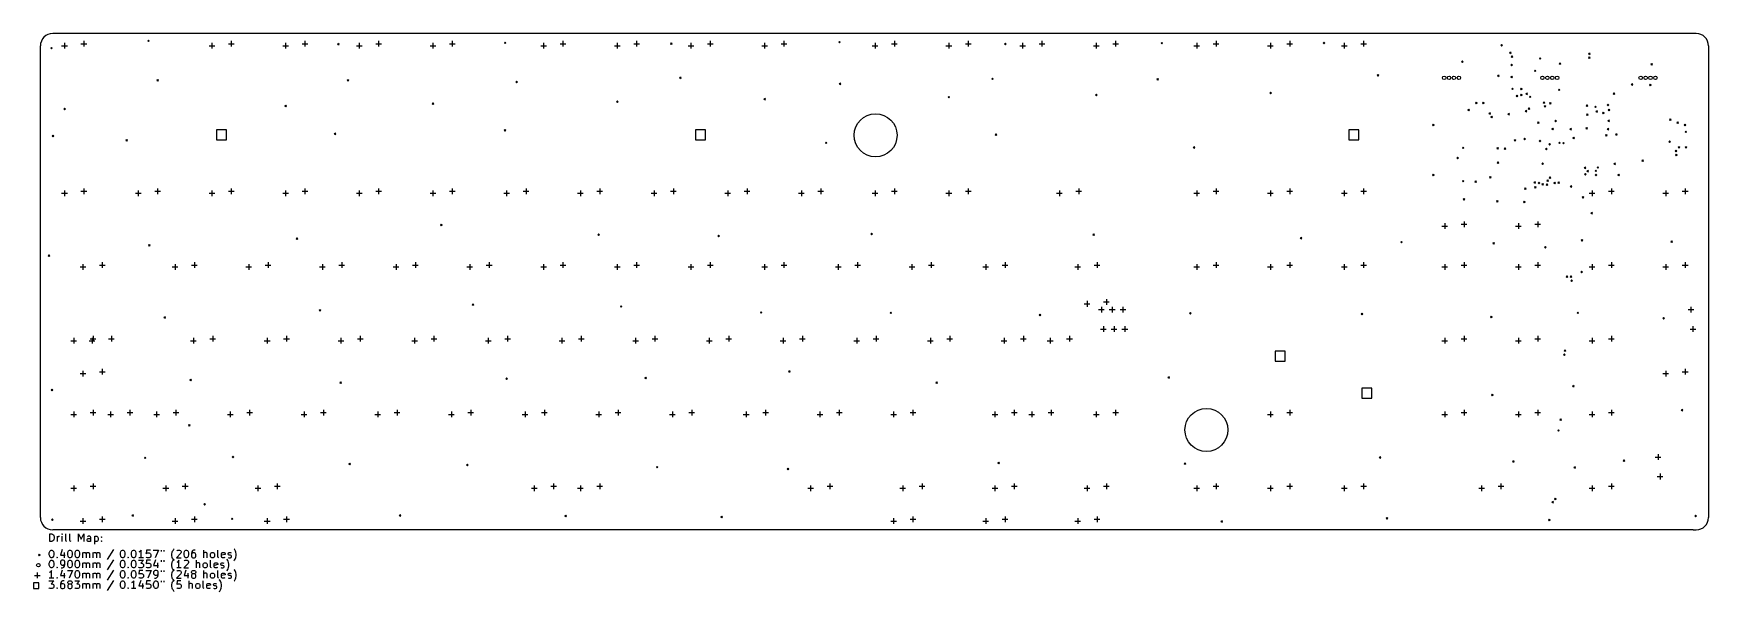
# Model space of a CAD drawing. Extents: x 0.3 to 17.4, y -6.1 to -0.5.
import ezdxf

# ---------------------------------------------------------------- set-up
doc = ezdxf.new("R2010")
doc.units = 0
doc.header["$MEASUREMENT"] = 0
doc.layers.add('BLACK', color=7, linetype='CONTINUOUS')

msp = doc.modelspace()

# ---------------------------------------------------------------- linework, layer by layer
at = {"layer": 'BLACK', "linetype": 'CONTINUOUS'}
for p, q in [((17.2578, -0.46875), (0.53125, -0.46875)), ((0.40625, -5.39062), (0.40625, -0.59375)), ((0.511811, -0.610236), (0.527559, -0.625984)), ((0.527559, -0.610236), (0.511811, -0.625984)), ((0.622638, -0.59252), (0.680512, -0.59252)), ((0.651575, -0.563583), (0.651575, -0.621457)), ((0.819488, -0.572835), (0.877362, -0.572835)), ((0.848425, -0.543898), (0.848425, -0.601772)), ((1.49803, -0.535433), (1.51378, -0.551181)), ((1.51378, -0.535433), (1.49803, -0.551181)), ((2.12264, -0.59252), (2.18051, -0.59252)), ((2.15157, -0.563583), (2.15157, -0.621457)), ((2.31949, -0.572835), (2.37736, -0.572835)), ((2.34843, -0.543898), (2.34843, -0.601772)), ((2.87264, -0.59252), (2.93051, -0.59252)), ((2.90157, -0.563583), (2.90157, -0.621457)), ((3.06949, -0.572835), (3.12736, -0.572835)), ((3.09843, -0.543898), (3.09843, -0.601772)), ((3.4311, -0.568898), (3.44685, -0.584646)), ((3.44685, -0.568898), (3.4311, -0.584646)), ((3.62264, -0.59252), (3.68051, -0.59252)), ((3.65157, -0.563583), (3.65157, -0.621457)), ((3.81949, -0.572835), (3.87736, -0.572835)), ((3.84843, -0.543898), (3.84843, -0.601772)), ((4.37264, -0.59252), (4.43051, -0.59252)), ((4.40157, -0.563583), (4.40157, -0.621457)), ((4.56949, -0.572835), (4.62736, -0.572835)), ((4.59843, -0.543898), (4.59843, -0.601772)), ((5.12795, -0.555118), (5.1437, -0.570866)), ((5.1437, -0.555118), (5.12795, -0.570866)), ((5.49764, -0.59252), (5.55551, -0.59252)), ((5.52657, -0.563583), (5.52657, -0.621457)), ((5.69449, -0.572835), (5.75236, -0.572835)), ((5.72343, -0.543898), (5.72343, -0.601772)), ((6.24764, -0.59252), (6.30551, -0.59252)), ((6.27657, -0.563583), (6.27657, -0.621457)), ((6.44449, -0.572835), (6.50236, -0.572835)), ((6.47343, -0.543898), (6.47343, -0.601772)), ((6.8189, -0.562992), (6.83465, -0.57874)), ((6.83465, -0.562992), (6.8189, -0.57874)), ((6.99764, -0.59252), (7.05551, -0.59252)), ((7.02657, -0.563583), (7.02657, -0.621457)), ((7.19449, -0.572835), (7.25236, -0.572835)), ((7.22343, -0.543898), (7.22343, -0.601772)), ((7.74764, -0.59252), (7.80551, -0.59252)), ((7.77657, -0.563583), (7.77657, -0.621457)), ((7.94449, -0.572835), (8.00236, -0.572835)), ((7.97343, -0.543898), (7.97343, -0.601772)), ((8.5315, -0.549213), (8.54724, -0.564961)), ((8.54724, -0.549213), (8.5315, -0.564961)), ((8.87264, -0.59252), (8.93051, -0.59252)), ((8.90157, -0.563583), (8.90157, -0.621457)), ((9.06949, -0.572835), (9.12736, -0.572835)), ((9.09843, -0.543898), (9.09843, -0.601772)), ((9.62264, -0.59252), (9.68051, -0.59252)), ((9.65157, -0.563583), (9.65157, -0.621457)), ((9.81949, -0.572835), (9.87736, -0.572835)), ((9.84843, -0.543898), (9.84843, -0.601772)), ((10.2165, -0.566929), (10.2323, -0.582677)), ((10.2323, -0.566929), (10.2165, -0.582677)), ((10.3726, -0.59252), (10.4305, -0.59252)), ((10.4016, -0.563583), (10.4016, -0.621457)), ((10.5695, -0.572835), (10.6274, -0.572835)), ((10.5984, -0.543898), (10.5984, -0.601772)), ((11.1226, -0.59252), (11.1805, -0.59252)), ((11.1516, -0.563583), (11.1516, -0.621457)), ((11.3195, -0.572835), (11.3774, -0.572835)), ((11.3484, -0.543898), (11.3484, -0.601772)), ((11.811, -0.559055), (11.8268, -0.574803)), ((11.8268, -0.559055), (11.811, -0.574803)), ((12.1461, -0.59252), (12.2039, -0.59252)), ((12.175, -0.563583), (12.175, -0.621457)), ((12.3429, -0.572835), (12.4008, -0.572835)), ((12.3719, -0.543898), (12.3719, -0.601772)), ((12.8961, -0.59252), (12.9539, -0.59252)), ((12.925, -0.563583), (12.925, -0.621457)), ((13.0929, -0.572835), (13.1508, -0.572835)), ((13.1219, -0.543898), (13.1219, -0.601772)), ((13.4606, -0.557087), (13.4764, -0.572835)), ((13.4764, -0.557087), (13.4606, -0.572835)), ((13.6461, -0.59252), (13.7039, -0.59252)), ((13.675, -0.563583), (13.675, -0.621457)), ((13.8429, -0.572835), (13.9008, -0.572835)), ((13.8719, -0.543898), (13.8719, -0.601772)), ((15.2683, -0.580512), (15.2841, -0.59626)), ((15.2841, -0.580512), (15.2683, -0.59626)), ((15.3592, -0.656761), (15.375, -0.672509)), ((15.375, -0.656761), (15.3592, -0.672509)), ((16.1623, -0.667305), (16.1781, -0.683053)), ((16.1781, -0.667305), (16.1623, -0.683053)), ((17.3828, -0.59375), (17.3828, -5.39062)), ((14.8683, -0.74626), (14.8841, -0.762008)), ((14.8841, -0.74626), (14.8683, -0.762008)), ((15.3696, -0.779842), (15.3853, -0.79559)), ((15.3853, -0.779842), (15.3696, -0.79559)), ((15.376, -0.697231), (15.3917, -0.712979)), ((15.3917, -0.697231), (15.376, -0.712979)), ((15.6108, -0.840354), (15.6266, -0.856102)), ((15.6266, -0.840354), (15.6108, -0.856102)), ((15.662, -0.71437), (15.6778, -0.730118)), ((15.6778, -0.71437), (15.662, -0.730118)), ((15.8624, -0.767126), (15.8781, -0.782874)), ((15.8781, -0.767126), (15.8624, -0.782874)), ((16.1615, -0.706776), (16.1772, -0.722524)), ((16.1772, -0.706776), (16.1615, -0.722524)), ((16.7959, -0.773425), (16.8116, -0.789173)), ((16.8116, -0.773425), (16.7959, -0.789173)), ((1.59252, -0.937008), (1.60827, -0.952756)), ((1.60827, -0.937008), (1.59252, -0.952756)), ((3.52756, -0.937008), (3.54331, -0.952756)), ((3.54331, -0.937008), (3.52756, -0.952756)), ((5.24409, -0.952756), (5.25984, -0.968504)), ((5.25984, -0.952756), (5.24409, -0.968504)), ((6.91142, -0.911417), (6.92717, -0.927165)), ((6.92717, -0.911417), (6.91142, -0.927165)), ((8.53543, -0.972441), (8.55118, -0.988189)), ((8.55118, -0.972441), (8.53543, -0.988189)), ((10.0886, -0.92126), (10.1043, -0.937008)), ((10.1043, -0.92126), (10.0886, -0.937008)), ((11.7697, -0.927165), (11.7854, -0.942913)), ((11.7854, -0.927165), (11.7697, -0.942913)), ((14.0118, -0.885827), (14.0276, -0.901575)), ((14.0276, -0.885827), (14.0118, -0.901575)), ((15.2368, -0.891535), (15.2526, -0.907283)), ((15.2526, -0.891535), (15.2368, -0.907283)), ((15.3707, -0.903346), (15.3864, -0.919094)), ((15.3864, -0.903346), (15.3707, -0.919094)), ((16.5963, -0.979331), (16.612, -0.995079)), ((16.612, -0.979331), (16.5963, -0.995079)), ((16.7829, -0.984449), (16.7986, -1.0002)), ((16.7986, -0.984449), (16.7829, -1.0002)), ((4.3937, -1.1752), (4.40945, -1.19094)), ((4.40945, -1.1752), (4.3937, -1.19094)), ((6.2687, -1.15453), (6.28445, -1.17028)), ((6.28445, -1.15453), (6.2687, -1.17028)), ((7.7687, -1.12894), (7.78445, -1.14469)), ((7.78445, -1.12894), (7.7687, -1.14469)), ((9.6437, -1.10827), (9.65945, -1.12402)), ((9.65945, -1.10827), (9.6437, -1.12402)), ((11.1437, -1.08661), (11.1594, -1.10236)), ((11.1594, -1.08661), (11.1437, -1.10236)), ((12.9171, -1.06654), (12.9329, -1.08228)), ((12.9329, -1.06654), (12.9171, -1.08228)), ((15.0124, -1.16713), (15.0281, -1.18287)), ((15.0281, -1.16713), (15.0124, -1.18287)), ((15.0833, -1.16713), (15.099, -1.18287)), ((15.099, -1.16713), (15.0833, -1.18287)), ((15.3806, -1.02347), (15.3963, -1.03922)), ((15.3963, -1.02347), (15.3806, -1.03922)), ((15.4258, -1.09626), (15.4415, -1.11201)), ((15.4415, -1.09626), (15.4258, -1.11201)), ((15.4691, -1.02539), (15.4848, -1.04114)), ((15.4848, -1.02539), (15.4691, -1.04114)), ((15.4707, -1.08681), (15.4864, -1.10256)), ((15.4864, -1.08681), (15.4707, -1.10256)), ((15.5234, -1.07444), (15.5391, -1.09018)), ((15.5391, -1.07444), (15.5234, -1.09018)), ((15.5595, -1.10435), (15.5752, -1.1201)), ((15.5752, -1.10435), (15.5595, -1.1201)), ((15.699, -1.16398), (15.7148, -1.17972)), ((15.7148, -1.16398), (15.699, -1.17972)), ((15.7644, -1.17106), (15.7801, -1.18681)), ((15.7801, -1.17106), (15.7644, -1.18681)), ((15.8549, -1.03327), (15.8707, -1.04902)), ((15.8707, -1.03327), (15.8549, -1.04902)), ((16.351, -1.18681), (16.3667, -1.20256)), ((16.3667, -1.18681), (16.351, -1.20256)), ((16.414, -1.07264), (16.4297, -1.08839)), ((16.4297, -1.07264), (16.414, -1.08839)), ((0.643701, -1.22835), (0.659449, -1.24409)), ((0.659449, -1.22835), (0.643701, -1.24409)), ((2.8937, -1.19685), (2.90945, -1.2126)), ((2.90945, -1.19685), (2.8937, -1.2126)), ((14.9337, -1.23799), (14.9494, -1.25374)), ((14.9494, -1.23799), (14.9337, -1.25374)), ((15.1478, -1.27461), (15.1636, -1.29035)), ((15.1636, -1.27461), (15.1478, -1.29035)), ((15.168, -1.31026), (15.1837, -1.326)), ((15.1837, -1.31026), (15.168, -1.326)), ((15.3415, -1.2813), (15.3573, -1.29705)), ((15.3573, -1.2813), (15.3415, -1.29705)), ((15.5185, -1.25028), (15.5342, -1.26603)), ((15.5342, -1.25028), (15.5185, -1.26603)), ((15.5486, -1.225), (15.5644, -1.24075)), ((15.5644, -1.225), (15.5486, -1.24075)), ((15.7096, -1.20188), (15.7253, -1.21763)), ((15.7253, -1.20188), (15.7096, -1.21763)), ((15.8179, -1.35059), (15.8337, -1.36634)), ((15.8337, -1.35059), (15.8179, -1.36634)), ((16.1384, -1.19469), (16.1541, -1.21043)), ((16.1541, -1.19469), (16.1384, -1.21043)), ((16.1423, -1.28524), (16.1581, -1.30098)), ((16.1581, -1.28524), (16.1423, -1.30098)), ((16.225, -1.2065), (16.2407, -1.22224)), ((16.2407, -1.2065), (16.225, -1.22224)), ((16.2368, -1.25374), (16.2526, -1.26949)), ((16.2526, -1.25374), (16.2368, -1.26949)), ((16.3035, -1.2693), (16.3193, -1.28505)), ((16.3193, -1.2693), (16.3035, -1.28505)), ((16.3589, -1.34823), (16.3746, -1.36398)), ((16.3746, -1.34823), (16.3589, -1.36398)), ((16.3616, -1.2376), (16.3774, -1.25335)), ((16.3774, -1.2376), (16.3616, -1.25335)), ((16.9854, -1.33661), (17.0012, -1.35236)), ((17.0012, -1.33661), (16.9854, -1.35236)), ((0.525591, -1.50197), (0.541339, -1.51772)), ((0.541339, -1.50197), (0.525591, -1.51772)), ((2.30127, -1.44873), (2.19873, -1.44873)), ((2.19873, -1.44873), (2.19873, -1.55127)), ((2.30127, -1.55127), (2.30127, -1.44873)), ((3.39764, -1.48031), (3.41339, -1.49606)), ((3.41339, -1.48031), (3.39764, -1.49606)), ((5.12598, -1.44488), (5.14173, -1.46063)), ((5.14173, -1.44488), (5.12598, -1.46063)), ((7.17627, -1.44873), (7.07373, -1.44873)), ((7.07373, -1.44873), (7.07373, -1.55127)), ((7.17627, -1.55127), (7.17627, -1.44873)), ((10.124, -1.49016), (10.1398, -1.50591)), ((10.1398, -1.49016), (10.124, -1.50591)), ((13.8247, -1.44873), (13.7222, -1.44873)), ((13.7222, -1.44873), (13.7222, -1.55127)), ((13.8247, -1.55127), (13.8247, -1.44873)), ((14.5742, -1.39075), (14.59, -1.4065)), ((14.59, -1.39075), (14.5742, -1.4065)), ((15.5018, -1.53287), (15.5175, -1.54862)), ((15.5175, -1.53287), (15.5018, -1.54862)), ((15.6431, -1.36713), (15.6589, -1.38287)), ((15.6589, -1.36713), (15.6431, -1.38287)), ((15.788, -1.43091), (15.8037, -1.44665)), ((15.8037, -1.43091), (15.788, -1.44665)), ((15.973, -1.43368), (15.9888, -1.44943)), ((15.9888, -1.43368), (15.973, -1.44943)), ((16.002, -1.52301), (16.0178, -1.53876)), ((16.0178, -1.52301), (16.002, -1.53876)), ((16.1352, -1.42539), (16.151, -1.44114)), ((16.151, -1.42539), (16.1352, -1.44114)), ((16.336, -1.49663), (16.3518, -1.51238)), ((16.3518, -1.49663), (16.336, -1.51238)), ((16.3516, -1.43368), (16.3673, -1.44943)), ((16.3673, -1.43368), (16.3516, -1.44943)), ((16.438, -1.4872), (16.4537, -1.50295)), ((16.4537, -1.4872), (16.438, -1.50295)), ((17.0602, -1.36734), (17.076, -1.38309)), ((17.076, -1.36734), (17.0602, -1.38309)), ((17.1354, -1.39173), (17.1512, -1.40748)), ((17.1512, -1.39173), (17.1354, -1.40748)), ((17.1447, -1.46045), (17.1604, -1.47619)), ((17.1604, -1.46045), (17.1447, -1.47619)), ((1.27559, -1.54724), (1.29134, -1.56299)), ((1.29134, -1.54724), (1.27559, -1.56299)), ((2.19873, -1.55127), (2.30127, -1.55127)), ((7.07373, -1.55127), (7.17627, -1.55127)), ((8.39567, -1.57283), (8.41142, -1.58858)), ((8.41142, -1.57283), (8.39567, -1.58858)), ((12.1378, -1.62008), (12.1535, -1.63583)), ((12.1535, -1.62008), (12.1378, -1.63583)), ((13.7222, -1.55127), (13.8247, -1.55127)), ((14.8785, -1.62382), (14.8943, -1.63957)), ((14.8943, -1.62382), (14.8785, -1.63957)), ((15.2289, -1.62776), (15.2447, -1.6435)), ((15.2447, -1.62776), (15.2289, -1.6435)), ((15.3037, -1.63169), (15.3195, -1.64744)), ((15.3195, -1.63169), (15.3037, -1.64744)), ((15.4045, -1.54744), (15.4203, -1.56319)), ((15.4203, -1.54744), (15.4045, -1.56319)), ((15.6581, -1.55295), (15.6738, -1.5687)), ((15.6738, -1.55295), (15.6581, -1.5687)), ((15.7228, -1.63563), (15.7386, -1.65138)), ((15.7386, -1.63563), (15.7228, -1.65138)), ((15.7565, -1.58839), (15.7722, -1.60413)), ((15.7722, -1.58839), (15.7565, -1.60413)), ((15.8589, -1.57264), (15.8746, -1.58839)), ((15.8746, -1.57264), (15.8589, -1.58839)), ((15.8987, -1.57633), (15.9145, -1.59208)), ((15.9145, -1.57633), (15.8987, -1.59208)), ((16.9783, -1.56102), (16.9941, -1.57677)), ((16.9941, -1.56102), (16.9783, -1.57677)), ((17.0436, -1.65621), (17.0594, -1.67196)), ((17.0594, -1.65621), (17.0436, -1.67196)), ((17.0478, -1.69658), (17.0635, -1.71232)), ((17.0635, -1.69658), (17.0478, -1.71232)), ((17.0724, -1.61732), (17.0882, -1.63307)), ((17.0882, -1.61732), (17.0724, -1.63307)), ((17.1437, -1.61811), (17.1594, -1.63386)), ((17.1594, -1.61811), (17.1437, -1.63386)), ((14.8207, -1.72657), (14.8364, -1.74232)), ((14.8364, -1.72657), (14.8207, -1.74232)), ((15.2325, -1.775), (15.2482, -1.79075)), ((15.2482, -1.775), (15.2325, -1.79075)), ((15.6852, -1.78346), (15.7009, -1.79921)), ((15.7009, -1.78346), (15.6852, -1.79921)), ((16.1177, -1.8264), (16.1335, -1.84215)), ((16.1335, -1.8264), (16.1177, -1.84215)), ((16.1454, -1.85994), (16.1611, -1.87569)), ((16.1611, -1.85994), (16.1454, -1.87569)), ((16.2281, -1.85689), (16.2439, -1.87264)), ((16.2439, -1.85689), (16.2281, -1.87264)), ((16.2482, -1.82303), (16.2639, -1.83878)), ((16.2639, -1.82303), (16.2482, -1.83878)), ((16.4193, -1.78543), (16.435, -1.80118)), ((16.435, -1.78543), (16.4193, -1.80118)), ((16.7047, -1.75394), (16.7205, -1.76969)), ((16.7205, -1.75394), (16.7047, -1.76969)), ((0.848425, -2.0439), (0.848425, -2.10177)), ((1.59843, -2.0439), (1.59843, -2.10177)), ((2.34843, -2.0439), (2.34843, -2.10177)), ((3.09843, -2.0439), (3.09843, -2.10177)), ((3.84843, -2.0439), (3.84843, -2.10177)), ((4.59843, -2.0439), (4.59843, -2.10177)), ((5.34843, -2.0439), (5.34843, -2.10177)), ((6.09843, -2.0439), (6.09843, -2.10177)), ((6.84843, -2.0439), (6.84843, -2.10177)), ((7.59843, -2.0439), (7.59843, -2.10177)), ((8.34843, -2.0439), (8.34843, -2.10177)), ((9.09843, -2.0439), (9.09843, -2.10177)), ((9.84843, -2.0439), (9.84843, -2.10177)), ((10.9734, -2.0439), (10.9734, -2.10177)), ((12.3719, -2.0439), (12.3719, -2.10177)), ((13.1219, -2.0439), (13.1219, -2.10177)), ((13.8719, -2.0439), (13.8719, -2.10177)), ((14.5746, -1.90059), (14.5904, -1.91634)), ((14.5904, -1.90059), (14.5746, -1.91634)), ((14.8785, -1.9624), (14.8943, -1.97815)), ((14.8943, -1.9624), (14.8785, -1.97815)), ((15.0045, -1.96634), (15.0203, -1.98209)), ((15.0203, -1.96634), (15.0045, -1.98209)), ((15.1545, -1.92264), (15.1703, -1.93839)), ((15.1703, -1.92264), (15.1545, -1.93839)), ((15.5118, -2.03937), (15.5276, -2.05512)), ((15.5276, -2.03937), (15.5118, -2.05512)), ((15.6048, -1.97591), (15.6206, -1.99166)), ((15.6206, -1.97591), (15.6048, -1.99166)), ((15.6133, -2.0257), (15.629, -2.04145)), ((15.629, -2.0257), (15.6133, -2.04145)), ((15.6486, -1.98035), (15.6644, -1.9961)), ((15.6644, -1.98035), (15.6486, -1.9961)), ((15.6872, -1.9939), (15.703, -2.00964)), ((15.703, -1.9939), (15.6872, -2.00964)), ((15.7309, -1.99678), (15.7467, -2.01252)), ((15.7467, -1.99678), (15.7309, -2.01252)), ((15.7381, -1.95809), (15.7539, -1.97383)), ((15.7539, -1.95809), (15.7381, -1.97383)), ((15.7614, -1.92604), (15.7771, -1.94179)), ((15.7771, -1.92604), (15.7614, -1.94179)), ((15.8103, -1.98047), (15.826, -1.99622)), ((15.826, -1.98047), (15.8103, -1.99622)), ((15.8495, -1.97739), (15.8652, -1.99314)), ((15.8652, -1.97739), (15.8495, -1.99314)), ((15.976, -2.01654), (15.9917, -2.03228)), ((15.9917, -2.01654), (15.976, -2.03228)), ((16.1197, -1.89252), (16.1354, -1.90827)), ((16.1354, -1.89252), (16.1197, -1.90827)), ((16.2278, -1.90059), (16.2435, -1.91634)), ((16.2435, -1.90059), (16.2278, -1.91634)), ((16.3953, -2.0439), (16.3953, -2.10177)), ((16.46, -1.90059), (16.4758, -1.91634)), ((16.4758, -1.90059), (16.46, -1.91634)), ((17.1453, -2.0439), (17.1453, -2.10177)), ((0.622638, -2.09252), (0.680512, -2.09252)), ((0.651575, -2.06358), (0.651575, -2.12146)), ((0.819488, -2.07283), (0.877362, -2.07283)), ((1.37264, -2.09252), (1.43051, -2.09252)), ((1.40157, -2.06358), (1.40157, -2.12146)), ((1.56949, -2.07283), (1.62736, -2.07283)), ((2.12264, -2.09252), (2.18051, -2.09252)), ((2.15157, -2.06358), (2.15157, -2.12146)), ((2.31949, -2.07283), (2.37736, -2.07283)), ((2.87264, -2.09252), (2.93051, -2.09252)), ((2.90157, -2.06358), (2.90157, -2.12146)), ((3.06949, -2.07283), (3.12736, -2.07283)), ((3.62264, -2.09252), (3.68051, -2.09252)), ((3.65157, -2.06358), (3.65157, -2.12146)), ((3.81949, -2.07283), (3.87736, -2.07283)), ((4.37264, -2.09252), (4.43051, -2.09252)), ((4.40157, -2.06358), (4.40157, -2.12146)), ((4.56949, -2.07283), (4.62736, -2.07283)), ((5.12264, -2.09252), (5.18051, -2.09252)), ((5.15157, -2.06358), (5.15157, -2.12146)), ((5.31949, -2.07283), (5.37736, -2.07283)), ((5.87264, -2.09252), (5.93051, -2.09252)), ((5.90157, -2.06358), (5.90157, -2.12146)), ((6.06949, -2.07283), (6.12736, -2.07283)), ((6.62264, -2.09252), (6.68051, -2.09252)), ((6.65157, -2.06358), (6.65157, -2.12146)), ((6.81949, -2.07283), (6.87736, -2.07283)), ((7.37264, -2.09252), (7.43051, -2.09252)), ((7.40157, -2.06358), (7.40157, -2.12146)), ((7.56949, -2.07283), (7.62736, -2.07283)), ((8.12264, -2.09252), (8.18051, -2.09252)), ((8.15157, -2.06358), (8.15157, -2.12146)), ((8.31949, -2.07283), (8.37736, -2.07283)), ((8.87264, -2.09252), (8.93051, -2.09252)), ((8.90157, -2.06358), (8.90157, -2.12146)), ((9.06949, -2.07283), (9.12736, -2.07283)), ((9.62264, -2.09252), (9.68051, -2.09252)), ((9.65157, -2.06358), (9.65157, -2.12146)), ((9.81949, -2.07283), (9.87736, -2.07283)), ((10.7476, -2.09252), (10.8055, -2.09252)), ((10.7766, -2.06358), (10.7766, -2.12146)), ((10.9445, -2.07283), (11.0024, -2.07283)), ((12.1461, -2.09252), (12.2039, -2.09252)), ((12.175, -2.06358), (12.175, -2.12146)), ((12.3429, -2.07283), (12.4008, -2.07283)), ((12.8961, -2.09252), (12.9539, -2.09252)), ((12.925, -2.06358), (12.925, -2.12146)), ((13.0929, -2.07283), (13.1508, -2.07283)), ((13.6461, -2.09252), (13.7039, -2.09252)), ((13.675, -2.06358), (13.675, -2.12146)), ((13.8429, -2.07283), (13.9008, -2.07283)), ((14.8874, -2.14764), (14.9032, -2.16339)), ((14.9032, -2.14764), (14.8874, -2.16339)), ((15.2264, -2.16732), (15.2421, -2.18307)), ((15.2421, -2.16732), (15.2264, -2.18307)), ((15.5, -2.17323), (15.5157, -2.18898)), ((15.5157, -2.17323), (15.5, -2.18898)), ((16.0984, -2.12598), (16.1142, -2.14173)), ((16.1142, -2.12598), (16.0984, -2.14173)), ((16.1695, -2.09252), (16.2274, -2.09252)), ((16.1984, -2.06358), (16.1984, -2.12146)), ((16.3664, -2.07283), (16.4242, -2.07283)), ((16.9195, -2.09252), (16.9774, -2.09252)), ((16.9484, -2.06358), (16.9484, -2.12146)), ((17.1164, -2.07283), (17.1742, -2.07283)), ((14.8953, -2.37854), (14.8953, -2.43642)), ((15.6453, -2.37854), (15.6453, -2.43642)), ((16.185, -2.2874), (16.2008, -2.30315)), ((16.2008, -2.2874), (16.185, -2.30315)), ((3.00984, -2.54724), (3.02559, -2.56299)), ((3.02559, -2.54724), (3.00984, -2.56299)), ((4.47835, -2.40748), (4.49409, -2.42323)), ((4.49409, -2.40748), (4.47835, -2.42323)), ((6.07874, -2.50591), (6.09449, -2.52165)), ((6.09449, -2.50591), (6.07874, -2.52165)), ((7.29921, -2.51969), (7.31496, -2.53543)), ((7.31496, -2.51969), (7.29921, -2.53543)), ((8.8563, -2.5), (8.87205, -2.51575)), ((8.87205, -2.5), (8.8563, -2.51575)), ((11.1181, -2.50591), (11.1339, -2.52165)), ((11.1339, -2.50591), (11.1181, -2.52165)), ((13.2283, -2.54134), (13.2441, -2.55709)), ((13.2441, -2.54134), (13.2283, -2.55709)), ((14.6695, -2.42717), (14.7274, -2.42717)), ((14.6984, -2.39823), (14.6984, -2.4561)), ((14.8664, -2.40748), (14.9242, -2.40748)), ((15.4195, -2.42717), (15.4774, -2.42717)), ((15.4484, -2.39823), (15.4484, -2.4561)), ((15.6164, -2.40748), (15.6742, -2.40748)), ((0.48622, -2.72047), (0.501969, -2.73622)), ((0.501969, -2.72047), (0.48622, -2.73622)), ((1.50787, -2.61417), (1.52362, -2.62992)), ((1.52362, -2.61417), (1.50787, -2.62992)), ((14.25, -2.58268), (14.2657, -2.59843)), ((14.2657, -2.58268), (14.25, -2.59843)), ((15.189, -2.59449), (15.2047, -2.61024)), ((15.2047, -2.59449), (15.189, -2.61024)), ((15.7126, -2.63583), (15.7283, -2.65157)), ((15.7283, -2.63583), (15.7126, -2.65157)), ((16.0866, -2.56299), (16.1024, -2.57874)), ((16.1024, -2.56299), (16.0866, -2.57874)), ((17, -2.57677), (17.0157, -2.59252)), ((17.0157, -2.57677), (17, -2.59252)), ((0.810138, -2.84252), (0.868012, -2.84252)), ((0.839075, -2.81358), (0.839075, -2.87146)), ((1.00699, -2.82283), (1.06486, -2.82283)), ((1.03593, -2.7939), (1.03593, -2.85177)), ((1.74764, -2.84252), (1.80551, -2.84252)), ((1.77657, -2.81358), (1.77657, -2.87146)), ((1.94449, -2.82283), (2.00236, -2.82283)), ((1.97343, -2.7939), (1.97343, -2.85177)), ((2.49764, -2.84252), (2.55551, -2.84252)), ((2.52657, -2.81358), (2.52657, -2.87146)), ((2.69449, -2.82283), (2.75236, -2.82283)), ((2.72343, -2.7939), (2.72343, -2.85177)), ((3.24764, -2.84252), (3.30551, -2.84252)), ((3.27657, -2.81358), (3.27657, -2.87146)), ((3.44449, -2.82283), (3.50236, -2.82283)), ((3.47343, -2.7939), (3.47343, -2.85177)), ((3.99764, -2.84252), (4.05551, -2.84252)), ((4.02657, -2.81358), (4.02657, -2.87146)), ((4.19449, -2.82283), (4.25236, -2.82283)), ((4.22343, -2.7939), (4.22343, -2.85177)), ((4.74764, -2.84252), (4.80551, -2.84252)), ((4.77657, -2.81358), (4.77657, -2.87146)), ((4.94449, -2.82283), (5.00236, -2.82283)), ((4.97343, -2.7939), (4.97343, -2.85177)), ((5.49764, -2.84252), (5.55551, -2.84252)), ((5.52657, -2.81358), (5.52657, -2.87146)), ((5.69449, -2.82283), (5.75236, -2.82283)), ((5.72343, -2.7939), (5.72343, -2.85177)), ((6.24764, -2.84252), (6.30551, -2.84252)), ((6.27657, -2.81358), (6.27657, -2.87146)), ((6.44449, -2.82283), (6.50236, -2.82283)), ((6.47343, -2.7939), (6.47343, -2.85177)), ((6.99764, -2.84252), (7.05551, -2.84252)), ((7.02657, -2.81358), (7.02657, -2.87146)), ((7.19449, -2.82283), (7.25236, -2.82283)), ((7.22343, -2.7939), (7.22343, -2.85177)), ((7.74764, -2.84252), (7.80551, -2.84252)), ((7.77657, -2.81358), (7.77657, -2.87146)), ((7.94449, -2.82283), (8.00236, -2.82283)), ((7.97343, -2.7939), (7.97343, -2.85177)), ((8.49764, -2.84252), (8.55551, -2.84252)), ((8.52657, -2.81358), (8.52657, -2.87146)), ((8.69449, -2.82283), (8.75236, -2.82283)), ((8.72343, -2.7939), (8.72343, -2.85177)), ((9.24764, -2.84252), (9.30551, -2.84252)), ((9.27657, -2.81358), (9.27657, -2.87146)), ((9.44449, -2.82283), (9.50236, -2.82283)), ((9.47343, -2.7939), (9.47343, -2.85177)), ((9.99764, -2.84252), (10.0555, -2.84252)), ((10.0266, -2.81358), (10.0266, -2.87146)), ((10.1945, -2.82283), (10.2524, -2.82283)), ((10.2234, -2.7939), (10.2234, -2.85177)), ((10.9351, -2.84252), (10.993, -2.84252)), ((10.9641, -2.81358), (10.9641, -2.87146)), ((11.132, -2.82283), (11.1899, -2.82283)), ((11.1609, -2.7939), (11.1609, -2.85177)), ((12.1461, -2.84252), (12.2039, -2.84252)), ((12.175, -2.81358), (12.175, -2.87146)), ((12.3429, -2.82283), (12.4008, -2.82283)), ((12.3719, -2.7939), (12.3719, -2.85177)), ((12.8961, -2.84252), (12.9539, -2.84252)), ((12.925, -2.81358), (12.925, -2.87146)), ((13.0929, -2.82283), (13.1508, -2.82283)), ((13.1219, -2.7939), (13.1219, -2.85177)), ((13.6461, -2.84252), (13.7039, -2.84252)), ((13.675, -2.81358), (13.675, -2.87146)), ((13.8429, -2.82283), (13.9008, -2.82283)), ((13.8719, -2.7939), (13.8719, -2.85177)), ((14.6695, -2.84252), (14.7274, -2.84252)), ((14.6984, -2.81358), (14.6984, -2.87146)), ((14.8664, -2.82283), (14.9242, -2.82283)), ((14.8953, -2.7939), (14.8953, -2.85177)), ((15.4195, -2.84252), (15.4774, -2.84252)), ((15.4484, -2.81358), (15.4484, -2.87146)), ((15.6164, -2.82283), (15.6742, -2.82283)), ((15.6453, -2.7939), (15.6453, -2.85177)), ((16.0827, -2.88583), (16.0984, -2.90157)), ((16.0984, -2.88583), (16.0827, -2.90157)), ((16.1695, -2.84252), (16.2274, -2.84252)), ((16.1984, -2.81358), (16.1984, -2.87146)), ((16.3664, -2.82283), (16.4242, -2.82283)), ((16.3953, -2.7939), (16.3953, -2.85177)), ((16.9195, -2.84252), (16.9774, -2.84252)), ((16.9484, -2.81358), (16.9484, -2.87146)), ((17.1164, -2.82283), (17.1742, -2.82283)), ((17.1453, -2.7939), (17.1453, -2.85177)), ((15.935, -2.93307), (15.9508, -2.94882)), ((15.9508, -2.93307), (15.935, -2.94882)), ((15.975, -2.93307), (15.9908, -2.94882)), ((15.9908, -2.93307), (15.975, -2.94882)), ((15.9808, -2.97494), (15.9966, -2.99069)), ((15.9966, -2.97494), (15.9808, -2.99069)), ((4.79921, -3.2185), (4.81496, -3.23425)), ((4.81496, -3.2185), (4.79921, -3.23425)), ((6.30906, -3.23622), (6.3248, -3.25197)), ((6.3248, -3.23622), (6.30906, -3.25197)), ((11.0289, -3.21752), (11.0868, -3.21752)), ((11.0578, -3.18858), (11.0578, -3.24646)), ((11.2257, -3.19783), (11.2836, -3.19783)), ((11.2547, -3.1689), (11.2547, -3.22677)), ((1.66339, -3.34843), (1.67913, -3.36417)), ((1.67913, -3.34843), (1.66339, -3.36417)), ((3.24213, -3.27559), (3.25787, -3.29134)), ((3.25787, -3.27559), (3.24213, -3.29134)), ((7.73425, -3.29724), (7.75, -3.31299)), ((7.75, -3.29724), (7.73425, -3.31299)), ((9.05315, -3.30118), (9.0689, -3.31693)), ((9.0689, -3.30118), (9.05315, -3.31693)), ((10.5709, -3.32283), (10.5866, -3.33858)), ((10.5866, -3.32283), (10.5709, -3.33858)), ((11.1754, -3.27657), (11.2333, -3.27657)), ((11.2044, -3.24764), (11.2044, -3.30551)), ((11.2848, -3.27657), (11.3427, -3.27657)), ((11.3137, -3.24764), (11.3137, -3.30551)), ((11.3942, -3.27657), (11.452, -3.27657)), ((11.4231, -3.24764), (11.4231, -3.30551)), ((12.1004, -3.30709), (12.1161, -3.32283)), ((12.1161, -3.30709), (12.1004, -3.32283)), ((13.8484, -3.31299), (13.8642, -3.32874)), ((13.8642, -3.31299), (13.8484, -3.32874)), ((15.1654, -3.34252), (15.1811, -3.35827)), ((15.1811, -3.34252), (15.1654, -3.35827)), ((16.0453, -3.30118), (16.061, -3.31693)), ((16.061, -3.30118), (16.0453, -3.31693)), ((16.9173, -3.3563), (16.9331, -3.37205)), ((16.9331, -3.3563), (16.9173, -3.37205)), ((17.1754, -3.27657), (17.2333, -3.27657)), ((17.2044, -3.24764), (17.2044, -3.30551)), ((0.745325, -3.56358), (0.745325, -3.62146)), ((0.913238, -3.57283), (0.971112, -3.57283)), ((0.932825, -3.56358), (0.932825, -3.62146)), ((0.942175, -3.5439), (0.942175, -3.60177)), ((1.10074, -3.57283), (1.15861, -3.57283)), ((1.12968, -3.5439), (1.12968, -3.60177)), ((1.96407, -3.56358), (1.96407, -3.62146)), ((2.13199, -3.57283), (2.18986, -3.57283)), ((2.16093, -3.5439), (2.16093, -3.60177)), ((2.71407, -3.56358), (2.71407, -3.62146)), ((2.88199, -3.57283), (2.93986, -3.57283)), ((2.91093, -3.5439), (2.91093, -3.60177)), ((3.46407, -3.56358), (3.46407, -3.62146)), ((3.63199, -3.57283), (3.68986, -3.57283)), ((3.66093, -3.5439), (3.66093, -3.60177)), ((4.21407, -3.56358), (4.21407, -3.62146)), ((4.38199, -3.57283), (4.43986, -3.57283)), ((4.41093, -3.5439), (4.41093, -3.60177)), ((4.96407, -3.56358), (4.96407, -3.62146)), ((5.13199, -3.57283), (5.18986, -3.57283)), ((5.16093, -3.5439), (5.16093, -3.60177)), ((5.71407, -3.56358), (5.71407, -3.62146)), ((5.88199, -3.57283), (5.93986, -3.57283)), ((5.91093, -3.5439), (5.91093, -3.60177)), ((6.46407, -3.56358), (6.46407, -3.62146)), ((6.63199, -3.57283), (6.68986, -3.57283)), ((6.66093, -3.5439), (6.66093, -3.60177)), ((7.21407, -3.56358), (7.21407, -3.62146)), ((7.38199, -3.57283), (7.43986, -3.57283)), ((7.41093, -3.5439), (7.41093, -3.60177)), ((7.96407, -3.56358), (7.96407, -3.62146)), ((8.13199, -3.57283), (8.18986, -3.57283)), ((8.16093, -3.5439), (8.16093, -3.60177)), ((8.71407, -3.56358), (8.71407, -3.62146)), ((8.88199, -3.57283), (8.93986, -3.57283)), ((8.91093, -3.5439), (8.91093, -3.60177)), ((9.46407, -3.56358), (9.46407, -3.62146)), ((9.63199, -3.57283), (9.68986, -3.57283)), ((9.66093, -3.5439), (9.66093, -3.60177)), ((10.2141, -3.56358), (10.2141, -3.62146)), ((10.382, -3.57283), (10.4399, -3.57283)), ((10.4109, -3.5439), (10.4109, -3.60177)), ((10.6828, -3.56358), (10.6828, -3.62146)), ((10.8507, -3.57283), (10.9086, -3.57283)), ((10.8797, -3.5439), (10.8797, -3.60177)), ((11.1951, -3.47343), (11.253, -3.47343)), ((11.224, -3.44449), (11.224, -3.50236)), ((11.3045, -3.47343), (11.3624, -3.47343)), ((11.3334, -3.44449), (11.3334, -3.50236)), ((11.4139, -3.47343), (11.4717, -3.47343)), ((11.4428, -3.44449), (11.4428, -3.50236)), ((14.6984, -3.56358), (14.6984, -3.62146)), ((14.8664, -3.57283), (14.9242, -3.57283)), ((14.8953, -3.5439), (14.8953, -3.60177)), ((15.4484, -3.56358), (15.4484, -3.62146)), ((15.6164, -3.57283), (15.6742, -3.57283)), ((15.6453, -3.5439), (15.6453, -3.60177)), ((16.1984, -3.56358), (16.1984, -3.62146)), ((16.3664, -3.57283), (16.4242, -3.57283)), ((16.3953, -3.5439), (16.3953, -3.60177)), ((17.1951, -3.47343), (17.253, -3.47343)), ((17.224, -3.44449), (17.224, -3.50236)), ((0.716388, -3.59252), (0.774262, -3.59252)), ((0.903888, -3.59252), (0.961762, -3.59252)), ((1.93514, -3.59252), (1.99301, -3.59252)), ((2.68514, -3.59252), (2.74301, -3.59252)), ((3.43514, -3.59252), (3.49301, -3.59252)), ((4.18514, -3.59252), (4.24301, -3.59252)), ((4.93514, -3.59252), (4.99301, -3.59252)), ((5.68514, -3.59252), (5.74301, -3.59252)), ((6.43514, -3.59252), (6.49301, -3.59252)), ((7.18514, -3.59252), (7.24301, -3.59252)), ((7.93514, -3.59252), (7.99301, -3.59252)), ((8.68514, -3.59252), (8.74301, -3.59252)), ((9.43514, -3.59252), (9.49301, -3.59252)), ((10.1851, -3.59252), (10.243, -3.59252)), ((10.6539, -3.59252), (10.7118, -3.59252)), ((13.0747, -3.69873), (12.9722, -3.69873)), ((12.9722, -3.69873), (12.9722, -3.80127)), ((13.0747, -3.80127), (13.0747, -3.69873)), ((14.6695, -3.59252), (14.7274, -3.59252)), ((15.4195, -3.59252), (15.4774, -3.59252)), ((15.9055, -3.72638), (15.9213, -3.74213)), ((15.9213, -3.72638), (15.9055, -3.74213)), ((15.9134, -3.68504), (15.9291, -3.70079)), ((15.9291, -3.68504), (15.9134, -3.70079)), ((16.1695, -3.59252), (16.2274, -3.59252)), ((0.839075, -3.89823), (0.839075, -3.9561)), ((1.00699, -3.90748), (1.06486, -3.90748)), ((1.03593, -3.87854), (1.03593, -3.93642)), ((8.01969, -3.89764), (8.03543, -3.91339)), ((8.03543, -3.89764), (8.01969, -3.91339)), ((12.9722, -3.80127), (13.0747, -3.80127)), ((16.9484, -3.89823), (16.9484, -3.9561)), ((17.1164, -3.90748), (17.1742, -3.90748)), ((17.1453, -3.87854), (17.1453, -3.93642)), ((0.515748, -4.08661), (0.531496, -4.10236)), ((0.531496, -4.08661), (0.515748, -4.10236)), ((0.810138, -3.92717), (0.868012, -3.92717)), ((1.92717, -3.98425), (1.94291, -4)), ((1.94291, -3.98425), (1.92717, -4)), ((3.45472, -4.01181), (3.47047, -4.02756)), ((3.47047, -4.01181), (3.45472, -4.02756)), ((5.14173, -3.97047), (5.15748, -3.98622)), ((5.15748, -3.97047), (5.14173, -3.98622)), ((6.55906, -3.96457), (6.5748, -3.98031)), ((6.5748, -3.96457), (6.55906, -3.98031)), ((9.51969, -4.01181), (9.53543, -4.02756)), ((9.53543, -4.01181), (9.51969, -4.02756)), ((11.8799, -3.95866), (11.8957, -3.97441)), ((11.8957, -3.95866), (11.8799, -3.97441)), ((13.9575, -4.07373), (13.855, -4.07373)), ((13.855, -4.07373), (13.855, -4.17627)), ((13.9575, -4.17627), (13.9575, -4.07373)), ((16, -4.04724), (16.0157, -4.06299)), ((16.0157, -4.04724), (16, -4.06299)), ((16.9195, -3.92717), (16.9774, -3.92717)), ((13.855, -4.17627), (13.9575, -4.17627)), ((15.1752, -4.13583), (15.1909, -4.15157)), ((15.1909, -4.13583), (15.1752, -4.15157)), ((0.716388, -4.34252), (0.774262, -4.34252)), ((0.745325, -4.31358), (0.745325, -4.37146)), ((0.913238, -4.32283), (0.971112, -4.32283)), ((0.942175, -4.2939), (0.942175, -4.35177)), ((1.09139, -4.34252), (1.14926, -4.34252)), ((1.12032, -4.31358), (1.12032, -4.37146)), ((1.28824, -4.32283), (1.34611, -4.32283)), ((1.31718, -4.2939), (1.31718, -4.35177)), ((1.56014, -4.34252), (1.61801, -4.34252)), ((1.58907, -4.31358), (1.58907, -4.37146)), ((1.75699, -4.32283), (1.81486, -4.32283)), ((1.78593, -4.2939), (1.78593, -4.35177)), ((2.31014, -4.34252), (2.36801, -4.34252)), ((2.33907, -4.31358), (2.33907, -4.37146)), ((2.50699, -4.32283), (2.56486, -4.32283)), ((2.53593, -4.2939), (2.53593, -4.35177)), ((3.06014, -4.34252), (3.11801, -4.34252)), ((3.08907, -4.31358), (3.08907, -4.37146)), ((3.25699, -4.32283), (3.31486, -4.32283)), ((3.28593, -4.2939), (3.28593, -4.35177)), ((3.81014, -4.34252), (3.86801, -4.34252)), ((3.83907, -4.31358), (3.83907, -4.37146)), ((4.00699, -4.32283), (4.06486, -4.32283)), ((4.03593, -4.2939), (4.03593, -4.35177)), ((4.56014, -4.34252), (4.61801, -4.34252)), ((4.58907, -4.31358), (4.58907, -4.37146)), ((4.75699, -4.32283), (4.81486, -4.32283)), ((4.78593, -4.2939), (4.78593, -4.35177)), ((5.31014, -4.34252), (5.36801, -4.34252)), ((5.33907, -4.31358), (5.33907, -4.37146)), ((5.50699, -4.32283), (5.56486, -4.32283)), ((5.53593, -4.2939), (5.53593, -4.35177)), ((6.06014, -4.34252), (6.11801, -4.34252)), ((6.08907, -4.31358), (6.08907, -4.37146)), ((6.25699, -4.32283), (6.31486, -4.32283)), ((6.28593, -4.2939), (6.28593, -4.35177)), ((6.81014, -4.34252), (6.86801, -4.34252)), ((6.83907, -4.31358), (6.83907, -4.37146)), ((7.00699, -4.32283), (7.06486, -4.32283)), ((7.03593, -4.2939), (7.03593, -4.35177)), ((7.56014, -4.34252), (7.61801, -4.34252)), ((7.58907, -4.31358), (7.58907, -4.37146)), ((7.75699, -4.32283), (7.81486, -4.32283)), ((7.78593, -4.2939), (7.78593, -4.35177)), ((8.31014, -4.34252), (8.36801, -4.34252)), ((8.33907, -4.31358), (8.33907, -4.37146)), ((8.50699, -4.32283), (8.56486, -4.32283)), ((8.53593, -4.2939), (8.53593, -4.35177)), ((9.06014, -4.34252), (9.11801, -4.34252)), ((9.08907, -4.31358), (9.08907, -4.37146)), ((9.25699, -4.32283), (9.31486, -4.32283)), ((9.28593, -4.2939), (9.28593, -4.35177)), ((10.0914, -4.34252), (10.1493, -4.34252)), ((10.1203, -4.31358), (10.1203, -4.37146)), ((10.2882, -4.32283), (10.3461, -4.32283)), ((10.3172, -4.2939), (10.3172, -4.35177)), ((10.4664, -4.34252), (10.5243, -4.34252)), ((10.4953, -4.31358), (10.4953, -4.37146)), ((10.6632, -4.32283), (10.7211, -4.32283)), ((10.6922, -4.2939), (10.6922, -4.35177)), ((11.1226, -4.34252), (11.1805, -4.34252)), ((11.1516, -4.31358), (11.1516, -4.37146)), ((11.3195, -4.32283), (11.3774, -4.32283)), ((11.3484, -4.2939), (11.3484, -4.35177)), ((12.8961, -4.34252), (12.9539, -4.34252)), ((12.925, -4.31358), (12.925, -4.37146)), ((13.0929, -4.32283), (13.1508, -4.32283)), ((13.1219, -4.2939), (13.1219, -4.35177)), ((14.6695, -4.34252), (14.7274, -4.34252)), ((14.6984, -4.31358), (14.6984, -4.37146)), ((14.8664, -4.32283), (14.9242, -4.32283)), ((14.8953, -4.2939), (14.8953, -4.35177)), ((15.4195, -4.34252), (15.4774, -4.34252)), ((15.4484, -4.31358), (15.4484, -4.37146)), ((15.6164, -4.32283), (15.6742, -4.32283)), ((15.6453, -4.2939), (15.6453, -4.35177)), ((15.8701, -4.3878), (15.8858, -4.40354)), ((15.8858, -4.3878), (15.8701, -4.40354)), ((16.1695, -4.34252), (16.2274, -4.34252)), ((16.1984, -4.31358), (16.1984, -4.37146)), ((16.3664, -4.32283), (16.4242, -4.32283)), ((16.3953, -4.2939), (16.3953, -4.35177)), ((17.1063, -4.29134), (17.122, -4.30709)), ((17.122, -4.29134), (17.1063, -4.30709)), ((1.91339, -4.44488), (1.92913, -4.46063)), ((1.92913, -4.44488), (1.91339, -4.46063)), ((15.8484, -4.49803), (15.8642, -4.51378)), ((15.8642, -4.49803), (15.8484, -4.51378)), ((2.3563, -4.76772), (2.37205, -4.78346)), ((2.37205, -4.76772), (2.3563, -4.78346)), ((14.0315, -4.77165), (14.0472, -4.7874)), ((14.0472, -4.77165), (14.0315, -4.7874)), ((16.8697, -4.74764), (16.8697, -4.80551)), ((1.46457, -4.77559), (1.48031, -4.79134)), ((1.48031, -4.77559), (1.46457, -4.79134)), ((3.54528, -4.83858), (3.56102, -4.85433)), ((3.56102, -4.83858), (3.54528, -4.85433)), ((4.74213, -4.84843), (4.75787, -4.86417)), ((4.75787, -4.84843), (4.74213, -4.86417)), ((6.6752, -4.87008), (6.69094, -4.88583)), ((6.69094, -4.87008), (6.6752, -4.88583)), ((8.00591, -4.88976), (8.02165, -4.90551)), ((8.02165, -4.88976), (8.00591, -4.90551)), ((10.1516, -4.82874), (10.1673, -4.84449)), ((10.1673, -4.82874), (10.1516, -4.84449)), ((12.0453, -4.83465), (12.061, -4.85039)), ((12.061, -4.83465), (12.0453, -4.85039)), ((15.3878, -4.81299), (15.4035, -4.82874)), ((15.4035, -4.81299), (15.3878, -4.82874)), ((16.0118, -4.87402), (16.0276, -4.88976)), ((16.0276, -4.87402), (16.0118, -4.88976)), ((16.5157, -4.80512), (16.5315, -4.82087)), ((16.5315, -4.80512), (16.5157, -4.82087)), ((16.8408, -4.77657), (16.8986, -4.77657)), ((0.716388, -5.09252), (0.774262, -5.09252)), ((0.745325, -5.06358), (0.745325, -5.12146)), ((0.913238, -5.07283), (0.971112, -5.07283)), ((0.942175, -5.0439), (0.942175, -5.10177)), ((1.65389, -5.09252), (1.71176, -5.09252)), ((1.68282, -5.06358), (1.68282, -5.12146)), ((1.85074, -5.07283), (1.90861, -5.07283)), ((1.87968, -5.0439), (1.87968, -5.10177)), ((2.59139, -5.09252), (2.64926, -5.09252)), ((2.62032, -5.06358), (2.62032, -5.12146)), ((2.78824, -5.07283), (2.84611, -5.07283)), ((2.81718, -5.0439), (2.81718, -5.10177)), ((5.40389, -5.09252), (5.46176, -5.09252)), ((5.43282, -5.06358), (5.43282, -5.12146)), ((5.60074, -5.07283), (5.65861, -5.07283)), ((5.62968, -5.0439), (5.62968, -5.10177)), ((5.87264, -5.09252), (5.93051, -5.09252)), ((5.90157, -5.06358), (5.90157, -5.12146)), ((6.06949, -5.07283), (6.12736, -5.07283)), ((6.09843, -5.0439), (6.09843, -5.10177)), ((8.21639, -5.09252), (8.27426, -5.09252)), ((8.24532, -5.06358), (8.24532, -5.12146)), ((8.41324, -5.07283), (8.47111, -5.07283)), ((8.44218, -5.0439), (8.44218, -5.10177)), ((9.15389, -5.09252), (9.21176, -5.09252)), ((9.18282, -5.06358), (9.18282, -5.12146)), ((9.35074, -5.07283), (9.40861, -5.07283)), ((9.37968, -5.0439), (9.37968, -5.10177)), ((10.0914, -5.09252), (10.1493, -5.09252)), ((10.1203, -5.06358), (10.1203, -5.12146)), ((10.2882, -5.07283), (10.3461, -5.07283)), ((10.3172, -5.0439), (10.3172, -5.10177)), ((11.0289, -5.09252), (11.0868, -5.09252)), ((11.0578, -5.06358), (11.0578, -5.12146)), ((11.2257, -5.07283), (11.2836, -5.07283)), ((11.2547, -5.0439), (11.2547, -5.10177)), ((12.1461, -5.09252), (12.2039, -5.09252)), ((12.175, -5.06358), (12.175, -5.12146)), ((12.3429, -5.07283), (12.4008, -5.07283)), ((12.3719, -5.0439), (12.3719, -5.10177)), ((12.8961, -5.09252), (12.9539, -5.09252)), ((12.925, -5.06358), (12.925, -5.12146)), ((13.0929, -5.07283), (13.1508, -5.07283)), ((13.1219, -5.0439), (13.1219, -5.10177)), ((13.6461, -5.09252), (13.7039, -5.09252)), ((13.675, -5.06358), (13.675, -5.12146)), ((13.8429, -5.07283), (13.9008, -5.07283)), ((13.8719, -5.0439), (13.8719, -5.10177)), ((15.0445, -5.09252), (15.1024, -5.09252)), ((15.0734, -5.06358), (15.0734, -5.12146)), ((15.2414, -5.07283), (15.2992, -5.07283)), ((15.2703, -5.0439), (15.2703, -5.10177)), ((16.1695, -5.09252), (16.2274, -5.09252)), ((16.1984, -5.06358), (16.1984, -5.12146)), ((16.3664, -5.07283), (16.4242, -5.07283)), ((16.3953, -5.0439), (16.3953, -5.10177)), ((16.8605, -4.97343), (16.9183, -4.97343)), ((16.8894, -4.94449), (16.8894, -5.00236)), ((2.0689, -5.24803), (2.08465, -5.26378)), ((2.08465, -5.24803), (2.0689, -5.26378)), ((15.7894, -5.22638), (15.8051, -5.24213)), ((15.8051, -5.22638), (15.7894, -5.24213)), ((15.8169, -5.19488), (15.8327, -5.21063)), ((15.8327, -5.19488), (15.8169, -5.21063)), ((0.517717, -5.40354), (0.533465, -5.41929)), ((0.533465, -5.40354), (0.517717, -5.41929)), ((0.810138, -5.42717), (0.868012, -5.42717)), ((0.839075, -5.39823), (0.839075, -5.4561)), ((1.00699, -5.40748), (1.06486, -5.40748)), ((1.03593, -5.37854), (1.03593, -5.43642)), ((1.33661, -5.3622), (1.35236, -5.37795)), ((1.35236, -5.3622), (1.33661, -5.37795)), ((1.74764, -5.42717), (1.80551, -5.42717)), ((1.77657, -5.39823), (1.77657, -5.4561)), ((1.94449, -5.40748), (2.00236, -5.40748)), ((1.97343, -5.37854), (1.97343, -5.43642)), ((2.35039, -5.39567), (2.36614, -5.41142)), ((2.36614, -5.39567), (2.35039, -5.41142)), ((2.68514, -5.42717), (2.74301, -5.42717)), ((2.71407, -5.39823), (2.71407, -5.4561)), ((2.88199, -5.40748), (2.93986, -5.40748)), ((2.91093, -5.37854), (2.91093, -5.43642)), ((4.05906, -5.3622), (4.0748, -5.37795)), ((4.0748, -5.3622), (4.05906, -5.37795)), ((5.74409, -5.36811), (5.75984, -5.38386)), ((5.75984, -5.36811), (5.74409, -5.38386)), ((7.33071, -5.37795), (7.34646, -5.3937)), ((7.34646, -5.37795), (7.33071, -5.3937)), ((9.06014, -5.42717), (9.11801, -5.42717)), ((9.08907, -5.39823), (9.08907, -5.4561)), ((9.25699, -5.40748), (9.31486, -5.40748)), ((9.28593, -5.37854), (9.28593, -5.43642)), ((9.99764, -5.42717), (10.0555, -5.42717)), ((10.0266, -5.39823), (10.0266, -5.4561)), ((10.1945, -5.40748), (10.2524, -5.40748)), ((10.2234, -5.37854), (10.2234, -5.43642)), ((10.9351, -5.42717), (10.993, -5.42717)), ((10.9641, -5.39823), (10.9641, -5.4561)), ((11.132, -5.40748), (11.1899, -5.40748)), ((11.1609, -5.37854), (11.1609, -5.43642)), ((12.4213, -5.42323), (12.437, -5.43898)), ((12.437, -5.42323), (12.4213, -5.43898)), ((14.1024, -5.38976), (14.1181, -5.40551)), ((14.1181, -5.38976), (14.1024, -5.40551)), ((15.7559, -5.40748), (15.7717, -5.42323)), ((15.7717, -5.40748), (15.7559, -5.42323)), ((17.2421, -5.36811), (17.2579, -5.38386)), ((17.2579, -5.36811), (17.2421, -5.38386)), ((0.500785, -5.63412), (0.500785, -5.55538)), ((0.500785, -5.55538), (0.519533, -5.55538)), ((0.519533, -5.55538), (0.530781, -5.55913)), ((0.530781, -5.55913), (0.53828, -5.56663)), ((0.53828, -5.62287), (0.530781, -5.63037)), ((17.2266, -5.51562), (0.53125, -5.51562)), ((0.53828, -5.56663), (0.54203, -5.57413)), ((0.54203, -5.61537), (0.53828, -5.62287)), ((0.54203, -5.57413), (0.545779, -5.58913)), ((0.545779, -5.60037), (0.54203, -5.61537)), ((0.545779, -5.58913), (0.545779, -5.60037)), ((0.579525, -5.63412), (0.579525, -5.58163)), ((0.579525, -5.59662), (0.583275, -5.58913)), ((0.583275, -5.58913), (0.587024, -5.58538)), ((0.587024, -5.58538), (0.594523, -5.58163)), ((0.594523, -5.58163), (0.602022, -5.58163)), ((0.628269, -5.55538), (0.62452, -5.55913)), ((0.62452, -5.55913), (0.628269, -5.56288)), ((0.632019, -5.55913), (0.628269, -5.55538)), ((0.628269, -5.55538), (0.628269, -5.56288)), ((0.628269, -5.56288), (0.632019, -5.55913)), ((0.628269, -5.63412), (0.628269, -5.58163)), ((0.665764, -5.62287), (0.665764, -5.55538)), ((0.669514, -5.63037), (0.665764, -5.62287)), ((0.707009, -5.62287), (0.707009, -5.55538)), ((0.710759, -5.63037), (0.707009, -5.62287)), ((0.795498, -5.63412), (0.795498, -5.55538)), ((0.795498, -5.55538), (0.821745, -5.61162)), ((0.821745, -5.61162), (0.847992, -5.55538)), ((0.847992, -5.55538), (0.847992, -5.63412)), ((0.881737, -5.61537), (0.885487, -5.60787)), ((0.881737, -5.62287), (0.881737, -5.61537)), ((0.885487, -5.63037), (0.881737, -5.62287)), ((0.892986, -5.58163), (0.885487, -5.58538)), ((0.885487, -5.60787), (0.892986, -5.60412)), ((0.907984, -5.58163), (0.892986, -5.58163)), ((0.892986, -5.60412), (0.911734, -5.60412)), ((0.915483, -5.58538), (0.907984, -5.58163)), ((0.911734, -5.60412), (0.919233, -5.60037)), ((0.919233, -5.59287), (0.915483, -5.58538)), ((0.919233, -5.63412), (0.919233, -5.59287)), ((0.956728, -5.58163), (0.956728, -5.66037)), ((0.956728, -5.58538), (0.964227, -5.58163)), ((0.964227, -5.58163), (0.979225, -5.58163)), ((0.979225, -5.58163), (0.986724, -5.58538)), ((0.986724, -5.58538), (0.990474, -5.58913)), ((0.990474, -5.58913), (0.994223, -5.59662)), ((0.994223, -5.61912), (0.990474, -5.62662)), ((0.994223, -5.59662), (0.994223, -5.61912)), ((1.02422, -5.58913), (1.02797, -5.58538)), ((1.02797, -5.59287), (1.02422, -5.58913)), ((1.02797, -5.58538), (1.03172, -5.58913)), ((1.02797, -5.58538), (1.02797, -5.59287)), ((1.03172, -5.58913), (1.02797, -5.59287)), ((17.2266, -5.51562), (17.2578, -5.51562)), ((0.387549, -5.76267), (0.403297, -5.77842)), ((0.403297, -5.76267), (0.387549, -5.77842)), ((0.497036, -5.75073), (0.500785, -5.73573)), ((0.497036, -5.76948), (0.497036, -5.75073)), ((0.500785, -5.78448), (0.497036, -5.76948)), ((0.519533, -5.63412), (0.500785, -5.63412)), ((0.500785, -5.73573), (0.504535, -5.72823)), ((0.504535, -5.79197), (0.500785, -5.78448)), ((0.504535, -5.72823), (0.508284, -5.72448)), ((0.508284, -5.79572), (0.504535, -5.79197)), ((0.508284, -5.72448), (0.515783, -5.72073)), ((0.515783, -5.79947), (0.508284, -5.79572)), ((0.515783, -5.72073), (0.523282, -5.72073)), ((0.530781, -5.63037), (0.519533, -5.63412)), ((0.523282, -5.72073), (0.530781, -5.72448)), ((0.530781, -5.79572), (0.523282, -5.79947)), ((0.530781, -5.72448), (0.534531, -5.72823)), ((0.534531, -5.79197), (0.530781, -5.79572)), ((0.534531, -5.72823), (0.53828, -5.73573)), ((0.53828, -5.78448), (0.534531, -5.79197)), ((0.53828, -5.73573), (0.54203, -5.75073)), ((0.54203, -5.76948), (0.53828, -5.78448)), ((0.54203, -5.75073), (0.54203, -5.76948)), ((0.572026, -5.79572), (0.575776, -5.79197)), ((0.575776, -5.79947), (0.572026, -5.79572)), ((0.575776, -5.79197), (0.579525, -5.79572)), ((0.575776, -5.79197), (0.575776, -5.79947)), ((0.579525, -5.79572), (0.575776, -5.79947)), ((0.628269, -5.71698), (0.609521, -5.77323)), ((0.609521, -5.77323), (0.658265, -5.77323)), ((0.647017, -5.74698), (0.647017, -5.79947)), ((0.677013, -5.63412), (0.669514, -5.63037)), ((0.684512, -5.75073), (0.688262, -5.73573)), ((0.684512, -5.76948), (0.684512, -5.75073)), ((0.688262, -5.78448), (0.684512, -5.76948)), ((0.688262, -5.73573), (0.692011, -5.72823)), ((0.692011, -5.79197), (0.688262, -5.78448)), ((0.692011, -5.72823), (0.695761, -5.72448)), ((0.695761, -5.79572), (0.692011, -5.79197)), ((0.695761, -5.72448), (0.70326, -5.72073)), ((0.70326, -5.79947), (0.695761, -5.79572)), ((0.70326, -5.72073), (0.710759, -5.72073)), ((0.718258, -5.63412), (0.710759, -5.63037)), ((0.710759, -5.72073), (0.718258, -5.72448)), ((0.718258, -5.79572), (0.710759, -5.79947)), ((0.718258, -5.72448), (0.722007, -5.72823)), ((0.722007, -5.79197), (0.718258, -5.79572)), ((0.722007, -5.72823), (0.725757, -5.73573)), ((0.725757, -5.78448), (0.722007, -5.79197)), ((0.725757, -5.73573), (0.729506, -5.75073)), ((0.729506, -5.76948), (0.725757, -5.78448)), ((0.729506, -5.75073), (0.729506, -5.76948)), ((0.759503, -5.75073), (0.763252, -5.73573)), ((0.759503, -5.76948), (0.759503, -5.75073)), ((0.763252, -5.78448), (0.759503, -5.76948)), ((0.763252, -5.73573), (0.767002, -5.72823)), ((0.767002, -5.79197), (0.763252, -5.78448)), ((0.767002, -5.72823), (0.770751, -5.72448)), ((0.770751, -5.79572), (0.767002, -5.79197)), ((0.770751, -5.72448), (0.77825, -5.72073)), ((0.77825, -5.79947), (0.770751, -5.79572)), ((0.77825, -5.72073), (0.785749, -5.72073)), ((0.785749, -5.72073), (0.793249, -5.72448)), ((0.793249, -5.79572), (0.785749, -5.79947)), ((0.793249, -5.72448), (0.796998, -5.72823)), ((0.796998, -5.79197), (0.793249, -5.79572)), ((0.796998, -5.72823), (0.800748, -5.73573)), ((0.800748, -5.78448), (0.796998, -5.79197)), ((0.800748, -5.73573), (0.804497, -5.75073)), ((0.804497, -5.76948), (0.800748, -5.78448)), ((0.804497, -5.75073), (0.804497, -5.76948)), ((0.838243, -5.79947), (0.838243, -5.74698)), ((0.838243, -5.75448), (0.841992, -5.75073)), ((0.841992, -5.75073), (0.849491, -5.74698)), ((0.849491, -5.74698), (0.86074, -5.74698)), ((0.86074, -5.74698), (0.868239, -5.75073)), ((0.868239, -5.75073), (0.871989, -5.75823)), ((0.871989, -5.75823), (0.875738, -5.75073)), ((0.871989, -5.75823), (0.871989, -5.79947)), ((0.875738, -5.75073), (0.883237, -5.74698)), ((0.883237, -5.74698), (0.894486, -5.74698)), ((0.892986, -5.63412), (0.885487, -5.63037)), ((0.911734, -5.63412), (0.892986, -5.63412)), ((0.894486, -5.74698), (0.901985, -5.75073)), ((0.901985, -5.75073), (0.905734, -5.75823)), ((0.905734, -5.75823), (0.905734, -5.79947)), ((0.919233, -5.63037), (0.911734, -5.63412)), ((0.94323, -5.79947), (0.94323, -5.74698)), ((0.94323, -5.75448), (0.946979, -5.75073)), ((0.946979, -5.75073), (0.954478, -5.74698)), ((0.954478, -5.74698), (0.965727, -5.74698)), ((0.964227, -5.63412), (0.956728, -5.63037)), ((0.979225, -5.63412), (0.964227, -5.63412)), ((0.965727, -5.74698), (0.973226, -5.75073)), ((0.973226, -5.75073), (0.976976, -5.75823)), ((0.976976, -5.75823), (0.980725, -5.75073)), ((0.976976, -5.75823), (0.976976, -5.79947)), ((0.986724, -5.63037), (0.979225, -5.63412)), ((0.980725, -5.75073), (0.988224, -5.74698)), ((0.990474, -5.62662), (0.986724, -5.63037)), ((0.988224, -5.74698), (0.999473, -5.74698)), ((0.999473, -5.74698), (1.00697, -5.75073)), ((1.00697, -5.75073), (1.01072, -5.75823)), ((1.01072, -5.75823), (1.01072, -5.79947)), ((1.02422, -5.63037), (1.02797, -5.62662)), ((1.02797, -5.63412), (1.02422, -5.63037)), ((1.02797, -5.62662), (1.03172, -5.63037)), ((1.02797, -5.62662), (1.02797, -5.63412)), ((1.03172, -5.63037), (1.02797, -5.63412)), ((1.1517, -5.71698), (1.08421, -5.81822)), ((1.22144, -5.75073), (1.22519, -5.73573)), ((1.22144, -5.76948), (1.22144, -5.75073)), ((1.22519, -5.78448), (1.22144, -5.76948)), ((1.22519, -5.73573), (1.22894, -5.72823)), ((1.22894, -5.79197), (1.22519, -5.78448)), ((1.22894, -5.72823), (1.23269, -5.72448)), ((1.23269, -5.79572), (1.22894, -5.79197)), ((1.23269, -5.72448), (1.24019, -5.72073)), ((1.24019, -5.79947), (1.23269, -5.79572)), ((1.24019, -5.72073), (1.24769, -5.72073)), ((1.24769, -5.72073), (1.25519, -5.72448)), ((1.25519, -5.79572), (1.24769, -5.79947)), ((1.25519, -5.72448), (1.25894, -5.72823)), ((1.25894, -5.79197), (1.25519, -5.79572)), ((1.25894, -5.72823), (1.26269, -5.73573)), ((1.26269, -5.78448), (1.25894, -5.79197)), ((1.26269, -5.73573), (1.26644, -5.75073)), ((1.26644, -5.76948), (1.26269, -5.78448)), ((1.26644, -5.75073), (1.26644, -5.76948)), ((1.29644, -5.79572), (1.30019, -5.79197)), ((1.30019, -5.79947), (1.29644, -5.79572)), ((1.30019, -5.79197), (1.30393, -5.79572)), ((1.30019, -5.79197), (1.30019, -5.79947)), ((1.30393, -5.79572), (1.30019, -5.79947)), ((1.33393, -5.75073), (1.33768, -5.73573)), ((1.33393, -5.76948), (1.33393, -5.75073)), ((1.33768, -5.78448), (1.33393, -5.76948)), ((1.33768, -5.73573), (1.34143, -5.72823)), ((1.34143, -5.79197), (1.33768, -5.78448)), ((1.34143, -5.72823), (1.34518, -5.72448)), ((1.34518, -5.79572), (1.34143, -5.79197)), ((1.34518, -5.72448), (1.35268, -5.72073)), ((1.35268, -5.79947), (1.34518, -5.79572)), ((1.35268, -5.72073), (1.36018, -5.72073)), ((1.36018, -5.72073), (1.36768, -5.72448)), ((1.36768, -5.79572), (1.36018, -5.79947)), ((1.36768, -5.72448), (1.37143, -5.72823)), ((1.37143, -5.79197), (1.36768, -5.79572)), ((1.37143, -5.72823), (1.37518, -5.73573)), ((1.37518, -5.78448), (1.37143, -5.79197)), ((1.37518, -5.73573), (1.37893, -5.75073)), ((1.37893, -5.76948), (1.37518, -5.78448)), ((1.37893, -5.75073), (1.37893, -5.76948)), ((1.41642, -5.73948), (1.40892, -5.74323)), ((1.42392, -5.73198), (1.41642, -5.73948)), ((1.43142, -5.72073), (1.42392, -5.73198)), ((1.43142, -5.79947), (1.43142, -5.72073)), ((1.48766, -5.72073), (1.48391, -5.75823)), ((1.48391, -5.75823), (1.48766, -5.75448)), ((1.48766, -5.79572), (1.48391, -5.79197)), ((1.52516, -5.72073), (1.48766, -5.72073)), ((1.48766, -5.75448), (1.49516, -5.75073)), ((1.49516, -5.79947), (1.48766, -5.79572)), ((1.49516, -5.75073), (1.51391, -5.75073)), ((1.51391, -5.75073), (1.52141, -5.75448)), ((1.52141, -5.79572), (1.51391, -5.79947)), ((1.52141, -5.75448), (1.52516, -5.75823)), ((1.52516, -5.79197), (1.52141, -5.79572)), ((1.52516, -5.75823), (1.52891, -5.76573)), ((1.52891, -5.78448), (1.52516, -5.79197)), ((1.52891, -5.76573), (1.52891, -5.78448)), ((1.55515, -5.72073), (1.60765, -5.72073)), ((1.60765, -5.72073), (1.5739, -5.79947)), ((1.63389, -5.72073), (1.63389, -5.73573)), ((1.66389, -5.72073), (1.66389, -5.73573)), ((1.74488, -5.76198), (1.74863, -5.74323)), ((1.74488, -5.77698), (1.74488, -5.76198)), ((1.74863, -5.79572), (1.74488, -5.77698)), ((1.74863, -5.74323), (1.75238, -5.73198)), ((1.75238, -5.80697), (1.74863, -5.79572)), ((1.75238, -5.73198), (1.75613, -5.72448)), ((1.75613, -5.72448), (1.76363, -5.71323)), ((1.76363, -5.71323), (1.76738, -5.70949)), ((1.83487, -5.75448), (1.78987, -5.79947)), ((1.79362, -5.72823), (1.79737, -5.72448)), ((1.79737, -5.72448), (1.80487, -5.72073)), ((1.80487, -5.72073), (1.82362, -5.72073)), ((1.82362, -5.72073), (1.83112, -5.72448)), ((1.83112, -5.72448), (1.83487, -5.72823)), ((1.83487, -5.72823), (1.83862, -5.73573)), ((1.83862, -5.74323), (1.83487, -5.75448)), ((1.83862, -5.73573), (1.83862, -5.74323)), ((1.86861, -5.75073), (1.87236, -5.73573)), ((1.86861, -5.76948), (1.86861, -5.75073)), ((1.87236, -5.78448), (1.86861, -5.76948)), ((1.87236, -5.73573), (1.87611, -5.72823)), ((1.87611, -5.79197), (1.87236, -5.78448)), ((1.87611, -5.72823), (1.87986, -5.72448)), ((1.87986, -5.79572), (1.87611, -5.79197)), ((1.87986, -5.72448), (1.88736, -5.72073)), ((1.88736, -5.79947), (1.87986, -5.79572)), ((1.88736, -5.72073), (1.89486, -5.72073)), ((1.89486, -5.72073), (1.90236, -5.72448)), ((1.90236, -5.79572), (1.89486, -5.79947)), ((1.90236, -5.72448), (1.90611, -5.72823)), ((1.90611, -5.79197), (1.90236, -5.79572)), ((1.90611, -5.72823), (1.90986, -5.73573)), ((1.90986, -5.78448), (1.90611, -5.79197)), ((1.90986, -5.73573), (1.91361, -5.75073)), ((1.91361, -5.76948), (1.90986, -5.78448)), ((1.91361, -5.75073), (1.91361, -5.76948)), ((1.94735, -5.73948), (1.9436, -5.75448)), ((1.9436, -5.75448), (1.9436, -5.78448)), ((1.94735, -5.75823), (1.9436, -5.76573)), ((1.9436, -5.78448), (1.94735, -5.79197)), ((1.95485, -5.72823), (1.94735, -5.73948)), ((1.9511, -5.75448), (1.94735, -5.75823)), ((1.94735, -5.79197), (1.9511, -5.79572)), ((1.9586, -5.75073), (1.9511, -5.75448)), ((1.9511, -5.79572), (1.9586, -5.79947)), ((1.9586, -5.72448), (1.95485, -5.72823)), ((1.9661, -5.72073), (1.9586, -5.72448)), ((1.9736, -5.75073), (1.9586, -5.75073)), ((1.9811, -5.72073), (1.9661, -5.72073)), ((1.9811, -5.75448), (1.9736, -5.75073)), ((1.9736, -5.79947), (1.9811, -5.79572)), ((1.98485, -5.75823), (1.9811, -5.75448)), ((1.9811, -5.79572), (1.98485, -5.79197)), ((1.9886, -5.76573), (1.98485, -5.75823)), ((1.98485, -5.79197), (1.9886, -5.78448)), ((1.9886, -5.78448), (1.9886, -5.76573)), ((2.06959, -5.79947), (2.06959, -5.72073)), ((2.07334, -5.75073), (2.06959, -5.75448)), ((2.08084, -5.74698), (2.07334, -5.75073)), ((2.09209, -5.74698), (2.08084, -5.74698)), ((2.09959, -5.75073), (2.09209, -5.74698)), ((2.10333, -5.75823), (2.09959, -5.75073)), ((2.10333, -5.79947), (2.10333, -5.75823)), ((2.13708, -5.76198), (2.14083, -5.75448)), ((2.13708, -5.78448), (2.13708, -5.76198)), ((2.14083, -5.79197), (2.13708, -5.78448)), ((2.14083, -5.75448), (2.14458, -5.75073)), ((2.14458, -5.79572), (2.14083, -5.79197)), ((2.14458, -5.75073), (2.15208, -5.74698)), ((2.15208, -5.79947), (2.14458, -5.79572)), ((2.15208, -5.74698), (2.16333, -5.74698)), ((2.16333, -5.74698), (2.17083, -5.75073)), ((2.17083, -5.79572), (2.16333, -5.79947)), ((2.17083, -5.75073), (2.17458, -5.75448)), ((2.17458, -5.79197), (2.17083, -5.79572)), ((2.17458, -5.75448), (2.17833, -5.76198)), ((2.17833, -5.78448), (2.17458, -5.79197)), ((2.17833, -5.76198), (2.17833, -5.78448)), ((2.21207, -5.78823), (2.21207, -5.72073)), ((2.21582, -5.79572), (2.21207, -5.78823)), ((2.22332, -5.79947), (2.21582, -5.79572)), ((2.24957, -5.75823), (2.25332, -5.75073)), ((2.24957, -5.78823), (2.24957, -5.75823)), ((2.28706, -5.76573), (2.24957, -5.77323)), ((2.25332, -5.79572), (2.24957, -5.78823)), ((2.25332, -5.75073), (2.26082, -5.74698)), ((2.26082, -5.79947), (2.25332, -5.79572)), ((2.26082, -5.74698), (2.27581, -5.74698)), ((2.27581, -5.74698), (2.28331, -5.75073)), ((2.28331, -5.79572), (2.27581, -5.79947)), ((2.28331, -5.75073), (2.28706, -5.75823)), ((2.28706, -5.75823), (2.28706, -5.76573)), ((2.31706, -5.75823), (2.32081, -5.75073)), ((2.31706, -5.76198), (2.31706, -5.75823)), ((2.32081, -5.76948), (2.31706, -5.76198)), ((2.31706, -5.79572), (2.32456, -5.79947)), ((2.32081, -5.75073), (2.32831, -5.74698)), ((2.32831, -5.77323), (2.32081, -5.76948)), ((2.32831, -5.74698), (2.33956, -5.74698)), ((2.33956, -5.77323), (2.32831, -5.77323)), ((2.33956, -5.74698), (2.34705, -5.75073)), ((2.34705, -5.77698), (2.33956, -5.77323)), ((2.33956, -5.79947), (2.34705, -5.79572)), ((2.3508, -5.78448), (2.34705, -5.77698)), ((2.34705, -5.79572), (2.3508, -5.78823)), ((2.3508, -5.78823), (2.3508, -5.78448)), ((2.3808, -5.71323), (2.37705, -5.70949)), ((2.3883, -5.72448), (2.3808, -5.71323)), ((2.39205, -5.73198), (2.3883, -5.72448)), ((2.3958, -5.74323), (2.39205, -5.73198)), ((2.39205, -5.80697), (2.3958, -5.79572)), ((2.39955, -5.76198), (2.3958, -5.74323)), ((2.3958, -5.79572), (2.39955, -5.77698)), ((2.39955, -5.77698), (2.39955, -5.76198)), ((0.37436, -5.94948), (0.37436, -6.00736)), ((0.497036, -5.85467), (0.500785, -5.83967)), ((0.497036, -5.87341), (0.497036, -5.85467)), ((0.500785, -5.88841), (0.497036, -5.87341)), ((0.504535, -5.94736), (0.497036, -5.9511)), ((0.500785, -5.83967), (0.504535, -5.83217)), ((0.504535, -5.89591), (0.500785, -5.88841)), ((0.504535, -5.83217), (0.508284, -5.82842)), ((0.508284, -5.89966), (0.504535, -5.89591)), ((0.512034, -5.93986), (0.504535, -5.94736)), ((0.508284, -5.82842), (0.515783, -5.82467)), ((0.515783, -5.90341), (0.508284, -5.89966)), ((0.519533, -5.92861), (0.512034, -5.93986)), ((0.523282, -5.79947), (0.515783, -5.79947)), ((0.515783, -5.82467), (0.523282, -5.82467)), ((0.523282, -5.90341), (0.515783, -5.90341)), ((0.519533, -6.00735), (0.519533, -5.92861)), ((0.523282, -5.82467), (0.530781, -5.82842)), ((0.530781, -5.89966), (0.523282, -5.90341)), ((0.530781, -5.82842), (0.534531, -5.83217)), ((0.534531, -5.89591), (0.530781, -5.89966)), ((0.534531, -5.83217), (0.53828, -5.83967)), ((0.53828, -5.88841), (0.534531, -5.89591)), ((0.53828, -5.83967), (0.54203, -5.85467)), ((0.54203, -5.87341), (0.53828, -5.88841)), ((0.54203, -5.85467), (0.54203, -5.87341)), ((0.572026, -5.89966), (0.575776, -5.89591)), ((0.575776, -5.90341), (0.572026, -5.89966)), ((0.575776, -5.89591), (0.579525, -5.89966)), ((0.575776, -5.89591), (0.575776, -5.90341)), ((0.579525, -5.89966), (0.575776, -5.90341)), ((0.613271, -5.83217), (0.609521, -5.83967)), ((0.609521, -5.83967), (0.609521, -5.85842)), ((0.609521, -5.85842), (0.613271, -5.86592)), ((0.628269, -5.92486), (0.609521, -5.9811)), ((0.617021, -5.82842), (0.613271, -5.83217)), ((0.613271, -5.86592), (0.617021, -5.86967)), ((0.62452, -5.82467), (0.617021, -5.82842)), ((0.617021, -5.86967), (0.62452, -5.87341)), ((0.617021, -5.90341), (0.632019, -5.90341)), ((0.639518, -5.82467), (0.62452, -5.82467)), ((0.62452, -5.87341), (0.639518, -5.87341)), ((0.632019, -5.90341), (0.639518, -5.89966)), ((0.647017, -5.82842), (0.639518, -5.82467)), ((0.639518, -5.87341), (0.647017, -5.86967)), ((0.639518, -5.89966), (0.643267, -5.89591)), ((0.643267, -5.89591), (0.650766, -5.88466)), ((0.650766, -5.83217), (0.647017, -5.82842)), ((0.647017, -5.86967), (0.650766, -5.86592)), ((0.647017, -5.95485), (0.647017, -6.00735)), ((0.654516, -5.83967), (0.650766, -5.83217)), ((0.650766, -5.86592), (0.654516, -5.85842)), ((0.650766, -5.88466), (0.654516, -5.86967)), ((0.654516, -5.86967), (0.654516, -5.83967)), ((0.680763, -5.92861), (0.733256, -5.92861)), ((0.684512, -5.85467), (0.688262, -5.83967)), ((0.684512, -5.87341), (0.684512, -5.85467)), ((0.688262, -5.88841), (0.684512, -5.87341)), ((0.688262, -5.83967), (0.692011, -5.83217)), ((0.692011, -5.89591), (0.688262, -5.88841)), ((0.692011, -5.83217), (0.695761, -5.82842)), ((0.695761, -5.89966), (0.692011, -5.89591)), ((0.695761, -5.82842), (0.70326, -5.82467)), ((0.70326, -5.90341), (0.695761, -5.89966)), ((0.733256, -5.92861), (0.69951, -6.00735)), ((0.710759, -5.79947), (0.70326, -5.79947)), ((0.70326, -5.82467), (0.710759, -5.82467)), ((0.710759, -5.90341), (0.70326, -5.90341)), ((0.710759, -5.82467), (0.718258, -5.82842)), ((0.718258, -5.89966), (0.710759, -5.90341)), ((0.718258, -5.82842), (0.722007, -5.83217)), ((0.722007, -5.89591), (0.718258, -5.89966)), ((0.722007, -5.83217), (0.725757, -5.83967)), ((0.725757, -5.88841), (0.722007, -5.89591)), ((0.725757, -5.83967), (0.729506, -5.85467)), ((0.729506, -5.87341), (0.725757, -5.88841)), ((0.729506, -5.85467), (0.729506, -5.87341)), ((0.759503, -5.85467), (0.763252, -5.83967)), ((0.759503, -5.87341), (0.759503, -5.85467)), ((0.763252, -5.88841), (0.759503, -5.87341)), ((0.759503, -5.9586), (0.763252, -5.94361)), ((0.759503, -5.97735), (0.759503, -5.9586)), ((0.763252, -5.83967), (0.767002, -5.83217)), ((0.767002, -5.89591), (0.763252, -5.88841)), ((0.763252, -5.94361), (0.767002, -5.93611)), ((0.767002, -5.83217), (0.770751, -5.82842)), ((0.770751, -5.89966), (0.767002, -5.89591)), ((0.767002, -5.93611), (0.770751, -5.93236)), ((0.770751, -5.82842), (0.77825, -5.82467)), ((0.77825, -5.90341), (0.770751, -5.89966)), ((0.770751, -5.93236), (0.77825, -5.92861)), ((0.785749, -5.79947), (0.77825, -5.79947)), ((0.77825, -5.82467), (0.785749, -5.82467)), ((0.785749, -5.90341), (0.77825, -5.90341)), ((0.77825, -5.92861), (0.785749, -5.92861)), ((0.785749, -5.82467), (0.793249, -5.82842)), ((0.793249, -5.89966), (0.785749, -5.90341)), ((0.785749, -5.92861), (0.793249, -5.93236)), ((0.793249, -5.82842), (0.796998, -5.83217)), ((0.796998, -5.89591), (0.793249, -5.89966)), ((0.793249, -5.93236), (0.796998, -5.93611)), ((0.796998, -5.83217), (0.800748, -5.83967)), ((0.800748, -5.88841), (0.796998, -5.89591)), ((0.796998, -5.93611), (0.800748, -5.94361)), ((0.800748, -5.83967), (0.804497, -5.85467)), ((0.804497, -5.87341), (0.800748, -5.88841)), ((0.800748, -5.94361), (0.804497, -5.9586)), ((0.804497, -5.85467), (0.804497, -5.87341)), ((0.804497, -5.9586), (0.804497, -5.97735)), ((0.838243, -5.90341), (0.838243, -5.85092)), ((0.838243, -5.85842), (0.841992, -5.85467)), ((0.838243, -6.00735), (0.838243, -5.95485)), ((0.838243, -5.96235), (0.841992, -5.9586)), ((0.841992, -5.85467), (0.849491, -5.85092)), ((0.841992, -5.9586), (0.849491, -5.95485)), ((0.849491, -5.85092), (0.86074, -5.85092)), ((0.849491, -5.95485), (0.86074, -5.95485)), ((0.86074, -5.85092), (0.868239, -5.85467)), ((0.86074, -5.95485), (0.868239, -5.9586)), ((0.868239, -5.85467), (0.871989, -5.86217)), ((0.868239, -5.9586), (0.871989, -5.9661)), ((0.871989, -5.86217), (0.875738, -5.85467)), ((0.871989, -5.86217), (0.871989, -5.90341)), ((0.871989, -5.9661), (0.875738, -5.9586)), ((0.871989, -5.9661), (0.871989, -6.00735)), ((0.875738, -5.85467), (0.883237, -5.85092)), ((0.875738, -5.9586), (0.883237, -5.95485)), ((0.883237, -5.85092), (0.894486, -5.85092)), ((0.883237, -5.95485), (0.894486, -5.95485)), ((0.894486, -5.85092), (0.901985, -5.85467)), ((0.894486, -5.95485), (0.901985, -5.9586)), ((0.901985, -5.85467), (0.905734, -5.86217)), ((0.901985, -5.9586), (0.905734, -5.9661)), ((0.905734, -5.86217), (0.905734, -5.90341)), ((0.905734, -5.9661), (0.905734, -6.00735)), ((0.94323, -5.90341), (0.94323, -5.85092)), ((0.94323, -5.85842), (0.946979, -5.85467)), ((0.94323, -6.00735), (0.94323, -5.95485)), ((0.94323, -5.96235), (0.946979, -5.9586)), ((0.946979, -5.85467), (0.954478, -5.85092)), ((0.946979, -5.9586), (0.954478, -5.95485)), ((0.954478, -5.85092), (0.965727, -5.85092)), ((0.954478, -5.95485), (0.965727, -5.95485)), ((0.965727, -5.85092), (0.973226, -5.85467)), ((0.965727, -5.95485), (0.973226, -5.9586)), ((0.973226, -5.85467), (0.976976, -5.86217)), ((0.973226, -5.9586), (0.976976, -5.9661)), ((0.976976, -5.86217), (0.980725, -5.85467)), ((0.976976, -5.86217), (0.976976, -5.90341)), ((0.976976, -5.9661), (0.980725, -5.9586)), ((0.976976, -5.9661), (0.976976, -6.00735)), ((0.980725, -5.85467), (0.988224, -5.85092)), ((0.980725, -5.9586), (0.988224, -5.95485)), ((0.988224, -5.85092), (0.999473, -5.85092)), ((0.988224, -5.95485), (0.999473, -5.95485)), ((0.999473, -5.85092), (1.00697, -5.85467)), ((0.999473, -5.95485), (1.00697, -5.9586)), ((1.00697, -5.85467), (1.01072, -5.86217)), ((1.00697, -5.9586), (1.01072, -5.9661)), ((1.01072, -5.86217), (1.01072, -5.90341)), ((1.01072, -5.9661), (1.01072, -6.00735)), ((1.1517, -5.82092), (1.08421, -5.92216)), ((1.1517, -5.92486), (1.08421, -6.0261)), ((1.22144, -5.85467), (1.22519, -5.83967)), ((1.22144, -5.87341), (1.22144, -5.85467)), ((1.22519, -5.88841), (1.22144, -5.87341)), ((1.22144, -5.9586), (1.22519, -5.94361)), ((1.22144, -5.97735), (1.22144, -5.9586)), ((1.22519, -5.83967), (1.22894, -5.83217)), ((1.22894, -5.89591), (1.22519, -5.88841)), ((1.22519, -5.94361), (1.22894, -5.93611)), ((1.22894, -5.83217), (1.23269, -5.82842)), ((1.23269, -5.89966), (1.22894, -5.89591)), ((1.22894, -5.93611), (1.23269, -5.93236)), ((1.23269, -5.82842), (1.24019, -5.82467)), ((1.24019, -5.90341), (1.23269, -5.89966)), ((1.23269, -5.93236), (1.24019, -5.92861)), ((1.24769, -5.79947), (1.24019, -5.79947)), ((1.24019, -5.82467), (1.24769, -5.82467)), ((1.24769, -5.90341), (1.24019, -5.90341)), ((1.24019, -5.92861), (1.24769, -5.92861)), ((1.24769, -5.82467), (1.25519, -5.82842)), ((1.25519, -5.89966), (1.24769, -5.90341)), ((1.24769, -5.92861), (1.25519, -5.93236)), ((1.25519, -5.82842), (1.25894, -5.83217)), ((1.25894, -5.89591), (1.25519, -5.89966)), ((1.25519, -5.93236), (1.25894, -5.93611)), ((1.25894, -5.83217), (1.26269, -5.83967)), ((1.26269, -5.88841), (1.25894, -5.89591)), ((1.25894, -5.93611), (1.26269, -5.94361)), ((1.26269, -5.83967), (1.26644, -5.85467)), ((1.26644, -5.87341), (1.26269, -5.88841)), ((1.26269, -5.94361), (1.26644, -5.9586)), ((1.26644, -5.85467), (1.26644, -5.87341)), ((1.26644, -5.9586), (1.26644, -5.97735)), ((1.29644, -5.89966), (1.30019, -5.89591)), ((1.30019, -5.90341), (1.29644, -5.89966)), ((1.30019, -5.89591), (1.30393, -5.89966)), ((1.30019, -5.89591), (1.30019, -5.90341)), ((1.30393, -5.89966), (1.30019, -5.90341)), ((1.33393, -5.85467), (1.33768, -5.83967)), ((1.33393, -5.87341), (1.33393, -5.85467)), ((1.33768, -5.88841), (1.33393, -5.87341)), ((1.33393, -5.9586), (1.33768, -5.94361)), ((1.33393, -5.97735), (1.33393, -5.9586)), ((1.33768, -5.83967), (1.34143, -5.83217)), ((1.34143, -5.89591), (1.33768, -5.88841)), ((1.33768, -5.94361), (1.34143, -5.93611)), ((1.34143, -5.83217), (1.34518, -5.82842)), ((1.34518, -5.89966), (1.34143, -5.89591)), ((1.34143, -5.93611), (1.34518, -5.93236)), ((1.34518, -5.82842), (1.35268, -5.82467)), ((1.35268, -5.90341), (1.34518, -5.89966)), ((1.34518, -5.93236), (1.35268, -5.92861)), ((1.36018, -5.79947), (1.35268, -5.79947)), ((1.35268, -5.82467), (1.36018, -5.82467)), ((1.36018, -5.90341), (1.35268, -5.90341)), ((1.35268, -5.92861), (1.36018, -5.92861)), ((1.36018, -5.82467), (1.36768, -5.82842)), ((1.36768, -5.89966), (1.36018, -5.90341)), ((1.36018, -5.92861), (1.36768, -5.93236)), ((1.36768, -5.82842), (1.37143, -5.83217)), ((1.37143, -5.89591), (1.36768, -5.89966)), ((1.36768, -5.93236), (1.37143, -5.93611)), ((1.37143, -5.83217), (1.37518, -5.83967)), ((1.37518, -5.88841), (1.37143, -5.89591)), ((1.37143, -5.93611), (1.37518, -5.94361)), ((1.37518, -5.83967), (1.37893, -5.85467)), ((1.37893, -5.87341), (1.37518, -5.88841)), ((1.37518, -5.94361), (1.37893, -5.9586)), ((1.37893, -5.85467), (1.37893, -5.87341)), ((1.37893, -5.9586), (1.37893, -5.97735)), ((1.40517, -5.82467), (1.45392, -5.82467)), ((1.40892, -5.89966), (1.40517, -5.89591)), ((1.45392, -5.79947), (1.40892, -5.79947)), ((1.41642, -5.90341), (1.40892, -5.89966)), ((1.41267, -5.92861), (1.40892, -5.9661)), ((1.40892, -5.9661), (1.41267, -5.96235)), ((1.45017, -5.92861), (1.41267, -5.92861)), ((1.41267, -5.96235), (1.42017, -5.9586)), ((1.43892, -5.90341), (1.41642, -5.90341)), ((1.42017, -5.9586), (1.43892, -5.9586)), ((1.45392, -5.82467), (1.42767, -5.85467)), ((1.42767, -5.85467), (1.43892, -5.85467)), ((1.43892, -5.85467), (1.44642, -5.85842)), ((1.44642, -5.89966), (1.43892, -5.90341)), ((1.43892, -5.9586), (1.44642, -5.96235)), ((1.44642, -5.85842), (1.45017, -5.86217)), ((1.45017, -5.89591), (1.44642, -5.89966)), ((1.44642, -5.96235), (1.45017, -5.9661)), ((1.45017, -5.86217), (1.45392, -5.86967)), ((1.45392, -5.88841), (1.45017, -5.89591)), ((1.45017, -5.9661), (1.45392, -5.9736)), ((1.45392, -5.86967), (1.45392, -5.88841)), ((1.48016, -5.92861), (1.53266, -5.92861)), ((1.48766, -5.82467), (1.48391, -5.86217)), ((1.48391, -5.86217), (1.48766, -5.85842)), ((1.48766, -5.89966), (1.48391, -5.89591)), ((1.52516, -5.82467), (1.48766, -5.82467)), ((1.48766, -5.85842), (1.49516, -5.85467)), ((1.49516, -5.90341), (1.48766, -5.89966)), ((1.51391, -5.79947), (1.49516, -5.79947)), ((1.49516, -5.85467), (1.51391, -5.85467)), ((1.51391, -5.90341), (1.49516, -5.90341)), ((1.53266, -5.92861), (1.49891, -6.00735)), ((1.51391, -5.85467), (1.52141, -5.85842)), ((1.52141, -5.89966), (1.51391, -5.90341)), ((1.52141, -5.85842), (1.52516, -5.86217)), ((1.52516, -5.89591), (1.52141, -5.89966)), ((1.52516, -5.86217), (1.52891, -5.86967)), ((1.52891, -5.88841), (1.52516, -5.89591)), ((1.52891, -5.86967), (1.52891, -5.88841)), ((1.57765, -5.82092), (1.5589, -5.87716)), ((1.5589, -5.87716), (1.60765, -5.87716)), ((1.56265, -5.93611), (1.5589, -5.94361)), ((1.5589, -5.94361), (1.5589, -5.96235)), ((1.5589, -5.96235), (1.56265, -5.96985)), ((1.5664, -5.93236), (1.56265, -5.93611)), ((1.5739, -5.92861), (1.5664, -5.93236)), ((1.5889, -5.92861), (1.5739, -5.92861)), ((1.5964, -5.93236), (1.5889, -5.92861)), ((1.5964, -5.85092), (1.5964, -5.90341)), ((1.60015, -5.93611), (1.5964, -5.93236)), ((1.6039, -5.94361), (1.60015, -5.93611)), ((1.60015, -5.96985), (1.6039, -5.96235)), ((1.6039, -5.9736), (1.6039, -5.94361)), ((1.63389, -5.82467), (1.63389, -5.83967)), ((1.63389, -5.92861), (1.63389, -5.94361)), ((1.66389, -5.82467), (1.66389, -5.83967)), ((1.66389, -5.92861), (1.66389, -5.94361)), ((1.74488, -5.86592), (1.74863, -5.84717)), ((1.74488, -5.88091), (1.74488, -5.86592)), ((1.74863, -5.89966), (1.74488, -5.88091)), ((1.74488, -5.96985), (1.74863, -5.9511)), ((1.74863, -5.84717), (1.75238, -5.83592)), ((1.75238, -5.91091), (1.74863, -5.89966)), ((1.74863, -5.9511), (1.75238, -5.93986)), ((1.75613, -5.81447), (1.75238, -5.80697)), ((1.75238, -5.83592), (1.75613, -5.82842)), ((1.75613, -5.91841), (1.75238, -5.91091)), ((1.75238, -5.93986), (1.75613, -5.93236)), ((1.76363, -5.82572), (1.75613, -5.81447)), ((1.75613, -5.82842), (1.76363, -5.81717)), ((1.76363, -5.92966), (1.75613, -5.91841)), ((1.75613, -5.93236), (1.76363, -5.92111)), ((1.76363, -5.81717), (1.76738, -5.81342)), ((1.76738, -5.82947), (1.76363, -5.82572)), ((1.76363, -5.92111), (1.76738, -5.91736)), ((1.76738, -5.93341), (1.76363, -5.92966)), ((1.78987, -5.79947), (1.83862, -5.79947)), ((1.83487, -5.96235), (1.78987, -6.00735)), ((1.80112, -5.84342), (1.79362, -5.84717)), ((1.83862, -5.90341), (1.79362, -5.90341)), ((1.79362, -5.93611), (1.79737, -5.93236)), ((1.79737, -5.93236), (1.80487, -5.92861)), ((1.80862, -5.83592), (1.80112, -5.84342)), ((1.80487, -5.92861), (1.82362, -5.92861)), ((1.81612, -5.82467), (1.80862, -5.83592)), ((1.81612, -5.90341), (1.81612, -5.82467)), ((1.82362, -5.92861), (1.83112, -5.93236)), ((1.83112, -5.93236), (1.83487, -5.93611)), ((1.83487, -5.93611), (1.83862, -5.94361)), ((1.83862, -5.9511), (1.83487, -5.96235)), ((1.83862, -5.94361), (1.83862, -5.9511)), ((1.90986, -5.85842), (1.86486, -5.90341)), ((1.86486, -5.90341), (1.91361, -5.90341)), ((1.86861, -5.83217), (1.87236, -5.82842)), ((1.88736, -5.92486), (1.86861, -5.9811)), ((1.87236, -5.82842), (1.87986, -5.82467)), ((1.87986, -5.82467), (1.89861, -5.82467)), ((1.89486, -5.79947), (1.88736, -5.79947)), ((1.89861, -5.82467), (1.90611, -5.82842)), ((1.90611, -5.82842), (1.90986, -5.83217)), ((1.90611, -5.95485), (1.90611, -6.00735)), ((1.90986, -5.83217), (1.91361, -5.83967)), ((1.91361, -5.84717), (1.90986, -5.85842)), ((1.91361, -5.83967), (1.91361, -5.84717)), ((1.9436, -5.94361), (1.94735, -5.93611)), ((1.9436, -5.94736), (1.9436, -5.94361)), ((1.94735, -5.95485), (1.9436, -5.94736)), ((1.94735, -5.93611), (1.9511, -5.93236)), ((1.9511, -5.9586), (1.94735, -5.95485)), ((1.9511, -5.9661), (1.94735, -5.96985)), ((1.9511, -5.93236), (1.9586, -5.92861)), ((1.9586, -5.96235), (1.9511, -5.9586)), ((1.9586, -5.96235), (1.9511, -5.9661)), ((1.9586, -5.79947), (1.9736, -5.79947)), ((1.9586, -5.92861), (1.9736, -5.92861)), ((1.9736, -5.96235), (1.9586, -5.96235)), ((1.9736, -5.92861), (1.9811, -5.93236)), ((1.9811, -5.9586), (1.9736, -5.96235)), ((1.9811, -5.9661), (1.9736, -5.96235)), ((1.9811, -5.93236), (1.98485, -5.93611)), ((1.98485, -5.95485), (1.9811, -5.9586)), ((1.98485, -5.96985), (1.9811, -5.9661)), ((1.98485, -5.93611), (1.9886, -5.94361)), ((1.9886, -5.94736), (1.98485, -5.95485)), ((1.9886, -5.94361), (1.9886, -5.94736)), ((1.9946, -5.90341), (1.9946, -5.82467)), ((1.99835, -5.85467), (1.9946, -5.85842)), ((2.00585, -5.85092), (1.99835, -5.85467)), ((2.0171, -5.85092), (2.00585, -5.85092)), ((2.02459, -5.85467), (2.0171, -5.85092)), ((2.02834, -5.86217), (2.02459, -5.85467)), ((2.02834, -5.90341), (2.02834, -5.86217)), ((2.06209, -5.86592), (2.06584, -5.85842)), ((2.06209, -5.88841), (2.06209, -5.86592)), ((2.06584, -5.89591), (2.06209, -5.88841)), ((2.06584, -5.85842), (2.06959, -5.85467)), ((2.06959, -5.89966), (2.06584, -5.89591)), ((2.06959, -5.85467), (2.07709, -5.85092)), ((2.07709, -5.90341), (2.06959, -5.89966)), ((2.06959, -6.00735), (2.06959, -5.92861)), ((2.07334, -5.9586), (2.06959, -5.96235)), ((2.08084, -5.95485), (2.07334, -5.9586)), ((2.07709, -5.85092), (2.08834, -5.85092)), ((2.08834, -5.90341), (2.07709, -5.90341)), ((2.09209, -5.95485), (2.08084, -5.95485)), ((2.08834, -5.85092), (2.09584, -5.85467)), ((2.09584, -5.89966), (2.08834, -5.90341)), ((2.09959, -5.9586), (2.09209, -5.95485)), ((2.09584, -5.85467), (2.09959, -5.85842)), ((2.09959, -5.89591), (2.09584, -5.89966)), ((2.09959, -5.85842), (2.10333, -5.86592)), ((2.10333, -5.88841), (2.09959, -5.89591)), ((2.10333, -5.9661), (2.09959, -5.9586)), ((2.10333, -5.86592), (2.10333, -5.88841)), ((2.10333, -6.00735), (2.10333, -5.9661)), ((2.13708, -5.89216), (2.13708, -5.82467)), ((2.14083, -5.89966), (2.13708, -5.89216)), ((2.13708, -5.96985), (2.14083, -5.96235)), ((2.14833, -5.90341), (2.14083, -5.89966)), ((2.14083, -5.96235), (2.14458, -5.9586)), ((2.14458, -5.9586), (2.15208, -5.95485)), ((2.16333, -5.79947), (2.15208, -5.79947)), ((2.15208, -5.95485), (2.16333, -5.95485)), ((2.16333, -5.95485), (2.17083, -5.9586)), ((2.17083, -5.9586), (2.17458, -5.96235)), ((2.17458, -5.86217), (2.17833, -5.85467)), ((2.17458, -5.89216), (2.17458, -5.86217)), ((2.21207, -5.86967), (2.17458, -5.87716)), ((2.17833, -5.89966), (2.17458, -5.89216)), ((2.17458, -5.96235), (2.17833, -5.96985)), ((2.17833, -5.85467), (2.18582, -5.85092)), ((2.18582, -5.90341), (2.17833, -5.89966)), ((2.18582, -5.85092), (2.20082, -5.85092)), ((2.20082, -5.90341), (2.18582, -5.90341)), ((2.20082, -5.85092), (2.20832, -5.85467)), ((2.20832, -5.89966), (2.20082, -5.90341)), ((2.20832, -5.85467), (2.21207, -5.86217)), ((2.21207, -5.86217), (2.21207, -5.86967)), ((2.21207, -5.9961), (2.21207, -5.92861)), ((2.24207, -5.86217), (2.24582, -5.85467)), ((2.24207, -5.86592), (2.24207, -5.86217)), ((2.24582, -5.87341), (2.24207, -5.86592)), ((2.24207, -5.89966), (2.24957, -5.90341)), ((2.24582, -5.85467), (2.25332, -5.85092)), ((2.25332, -5.87716), (2.24582, -5.87341)), ((2.24957, -5.90341), (2.26456, -5.90341)), ((2.24957, -5.9661), (2.25332, -5.9586)), ((2.24957, -5.9961), (2.24957, -5.9661)), ((2.25332, -5.85092), (2.26456, -5.85092)), ((2.26456, -5.87716), (2.25332, -5.87716)), ((2.25332, -5.9586), (2.26082, -5.95485)), ((2.27581, -5.79947), (2.26082, -5.79947)), ((2.26082, -5.95485), (2.27581, -5.95485)), ((2.26456, -5.85092), (2.27206, -5.85467)), ((2.27206, -5.88091), (2.26456, -5.87716)), ((2.26456, -5.90341), (2.27206, -5.89966)), ((2.27581, -5.88841), (2.27206, -5.88091)), ((2.27206, -5.89966), (2.27581, -5.89216)), ((2.27581, -5.89216), (2.27581, -5.88841)), ((2.27581, -5.95485), (2.28331, -5.9586)), ((2.28331, -5.9586), (2.28706, -5.9661)), ((2.28706, -5.9661), (2.28706, -5.9736)), ((2.30581, -5.81717), (2.30206, -5.81342)), ((2.30206, -5.93341), (2.30581, -5.92966)), ((2.31331, -5.82842), (2.30581, -5.81717)), ((2.30581, -5.92966), (2.31331, -5.91841)), ((2.31706, -5.83592), (2.31331, -5.82842)), ((2.31331, -5.91841), (2.31706, -5.91091)), ((2.32081, -5.84717), (2.31706, -5.83592)), ((2.31706, -5.91091), (2.32081, -5.89966)), ((2.31706, -5.9661), (2.32081, -5.9586)), ((2.31706, -5.96985), (2.31706, -5.9661)), ((2.32456, -5.86592), (2.32081, -5.84717)), ((2.32081, -5.89966), (2.32456, -5.88091)), ((2.32081, -5.9586), (2.32831, -5.95485)), ((2.32456, -5.79947), (2.33956, -5.79947)), ((2.32456, -5.88091), (2.32456, -5.86592)), ((2.32831, -5.95485), (2.33956, -5.95485)), ((2.33956, -5.95485), (2.34705, -5.9586)), ((2.37705, -5.82947), (2.3808, -5.82572)), ((2.3808, -5.92111), (2.37705, -5.91736)), ((2.3808, -5.82572), (2.3883, -5.81447)), ((2.3883, -5.93236), (2.3808, -5.92111)), ((2.3883, -5.81447), (2.39205, -5.80697)), ((2.39205, -5.93986), (2.3883, -5.93236)), ((2.3958, -5.9511), (2.39205, -5.93986)), ((2.39955, -5.96985), (2.3958, -5.9511)), ((0.391766, -6.0557), (0.336088, -6.0557)), ((0.336088, -6.0557), (0.336088, -6.11138)), ((0.336088, -6.11138), (0.391766, -6.11138)), ((0.345423, -5.97842), (0.403297, -5.97842)), ((0.391766, -6.11138), (0.391766, -6.0557)), ((0.493286, -6.03373), (0.54203, -6.03373)), ((0.497036, -6.10872), (0.493286, -6.10497)), ((0.54203, -6.00735), (0.497036, -6.00735)), ((0.504535, -6.11247), (0.497036, -6.10872)), ((0.527032, -6.11247), (0.504535, -6.11247)), ((0.54203, -6.03373), (0.515783, -6.06372)), ((0.515783, -6.06372), (0.527032, -6.06372)), ((0.527032, -6.06372), (0.534531, -6.06747)), ((0.534531, -6.10872), (0.527032, -6.11247)), ((0.534531, -6.06747), (0.53828, -6.07122)), ((0.53828, -6.10497), (0.534531, -6.10872)), ((0.53828, -6.07122), (0.54203, -6.07872)), ((0.54203, -6.09747), (0.53828, -6.10497)), ((0.54203, -6.07872), (0.54203, -6.09747)), ((0.572026, -6.0036), (0.575776, -5.99985)), ((0.575776, -6.00735), (0.572026, -6.0036)), ((0.572026, -6.10872), (0.575776, -6.10497)), ((0.575776, -6.11247), (0.572026, -6.10872)), ((0.575776, -5.99985), (0.579525, -6.0036)), ((0.575776, -5.99985), (0.575776, -6.00735)), ((0.579525, -6.0036), (0.575776, -6.00735)), ((0.575776, -6.10497), (0.579525, -6.10872)), ((0.575776, -6.10497), (0.575776, -6.11247)), ((0.579525, -6.10872), (0.575776, -6.11247)), ((0.609521, -5.9811), (0.658265, -5.9811)), ((0.613271, -6.05247), (0.609521, -6.06747)), ((0.609521, -6.06747), (0.609521, -6.09747)), ((0.613271, -6.07122), (0.609521, -6.07872)), ((0.609521, -6.09747), (0.613271, -6.10497)), ((0.62077, -6.04122), (0.613271, -6.05247)), ((0.617021, -6.06747), (0.613271, -6.07122)), ((0.613271, -6.10497), (0.617021, -6.10872)), ((0.62452, -6.06372), (0.617021, -6.06747)), ((0.617021, -6.10872), (0.62452, -6.11247)), ((0.62452, -6.03748), (0.62077, -6.04122)), ((0.632019, -6.03373), (0.62452, -6.03748)), ((0.639518, -6.06372), (0.62452, -6.06372)), ((0.62452, -6.11247), (0.639518, -6.11247)), ((0.647017, -6.03373), (0.632019, -6.03373)), ((0.647017, -6.06747), (0.639518, -6.06372)), ((0.639518, -6.11247), (0.647017, -6.10872)), ((0.650766, -6.07122), (0.647017, -6.06747)), ((0.647017, -6.10872), (0.650766, -6.10497)), ((0.654516, -6.07872), (0.650766, -6.07122)), ((0.650766, -6.10497), (0.654516, -6.09747)), ((0.654516, -6.09747), (0.654516, -6.07872)), ((0.684512, -6.04872), (0.688262, -6.04122)), ((0.684512, -6.05247), (0.684512, -6.04872)), ((0.688262, -6.05997), (0.684512, -6.05247)), ((0.688262, -6.07497), (0.684512, -6.08247)), ((0.684512, -6.08247), (0.684512, -6.09747)), ((0.684512, -6.09747), (0.688262, -6.10497)), ((0.688262, -6.04122), (0.692011, -6.03748)), ((0.692011, -6.06372), (0.688262, -6.05997)), ((0.692011, -6.07122), (0.688262, -6.07497)), ((0.688262, -6.10497), (0.692011, -6.10872)), ((0.692011, -6.03748), (0.69951, -6.03373)), ((0.69951, -6.06747), (0.692011, -6.06372)), ((0.69951, -6.06747), (0.692011, -6.07122)), ((0.692011, -6.10872), (0.69951, -6.11247)), ((0.69951, -6.03373), (0.714508, -6.03373)), ((0.714508, -6.06747), (0.69951, -6.06747)), ((0.69951, -6.11247), (0.714508, -6.11247)), ((0.714508, -6.03373), (0.722007, -6.03748)), ((0.722007, -6.06372), (0.714508, -6.06747)), ((0.722007, -6.07122), (0.714508, -6.06747)), ((0.714508, -6.11247), (0.722007, -6.10872)), ((0.722007, -6.03748), (0.725757, -6.04122)), ((0.725757, -6.05997), (0.722007, -6.06372)), ((0.725757, -6.07497), (0.722007, -6.07122)), ((0.722007, -6.10872), (0.725757, -6.10497)), ((0.725757, -6.04122), (0.729506, -6.04872)), ((0.729506, -6.05247), (0.725757, -6.05997)), ((0.729506, -6.08247), (0.725757, -6.07497)), ((0.725757, -6.10497), (0.729506, -6.09747)), ((0.729506, -6.04872), (0.729506, -6.05247)), ((0.729506, -6.09747), (0.729506, -6.08247)), ((0.755753, -6.03373), (0.804497, -6.03373)), ((0.759503, -6.10872), (0.755753, -6.10497)), ((0.763252, -5.99235), (0.759503, -5.97735)), ((0.767002, -6.11247), (0.759503, -6.10872)), ((0.767002, -5.99985), (0.763252, -5.99235)), ((0.770751, -6.0036), (0.767002, -5.99985)), ((0.789499, -6.11247), (0.767002, -6.11247)), ((0.77825, -6.00735), (0.770751, -6.0036)), ((0.785749, -6.00735), (0.77825, -6.00735)), ((0.804497, -6.03373), (0.77825, -6.06372)), ((0.77825, -6.06372), (0.789499, -6.06372)), ((0.793249, -6.0036), (0.785749, -6.00735)), ((0.789499, -6.06372), (0.796998, -6.06747)), ((0.796998, -6.10872), (0.789499, -6.11247)), ((0.796998, -5.99985), (0.793249, -6.0036)), ((0.800748, -5.99235), (0.796998, -5.99985)), ((0.796998, -6.06747), (0.800748, -6.07122)), ((0.800748, -6.10497), (0.796998, -6.10872)), ((0.804497, -5.97735), (0.800748, -5.99235)), ((0.800748, -6.07122), (0.804497, -6.07872)), ((0.804497, -6.09747), (0.800748, -6.10497)), ((0.804497, -6.07872), (0.804497, -6.09747)), ((0.838243, -6.11247), (0.838243, -6.05997)), ((0.838243, -6.06747), (0.841992, -6.06372)), ((0.841992, -6.06372), (0.849491, -6.05997)), ((0.849491, -6.05997), (0.86074, -6.05997)), ((0.86074, -6.05997), (0.868239, -6.06372)), ((0.868239, -6.06372), (0.871989, -6.07122)), ((0.871989, -6.07122), (0.875738, -6.06372)), ((0.871989, -6.07122), (0.871989, -6.11247)), ((0.875738, -6.06372), (0.883237, -6.05997)), ((0.883237, -6.05997), (0.894486, -6.05997)), ((0.894486, -6.05997), (0.901985, -6.06372)), ((0.901985, -6.06372), (0.905734, -6.07122)), ((0.905734, -6.07122), (0.905734, -6.11247)), ((0.94323, -6.11247), (0.94323, -6.05997)), ((0.94323, -6.06747), (0.946979, -6.06372)), ((0.946979, -6.06372), (0.954478, -6.05997)), ((0.954478, -6.05997), (0.965727, -6.05997)), ((0.965727, -6.05997), (0.973226, -6.06372)), ((0.973226, -6.06372), (0.976976, -6.07122)), ((0.976976, -6.07122), (0.980725, -6.06372)), ((0.976976, -6.07122), (0.976976, -6.11247)), ((0.980725, -6.06372), (0.988224, -6.05997)), ((0.988224, -6.05997), (0.999473, -6.05997)), ((0.999473, -6.05997), (1.00697, -6.06372)), ((1.00697, -6.06372), (1.01072, -6.07122)), ((1.01072, -6.07122), (1.01072, -6.11247)), ((1.1517, -6.02998), (1.08421, -6.13121)), ((1.22519, -5.99235), (1.22144, -5.97735)), ((1.22144, -6.06372), (1.22519, -6.04872)), ((1.22144, -6.08247), (1.22144, -6.06372)), ((1.22519, -6.09747), (1.22144, -6.08247)), ((1.22894, -5.99985), (1.22519, -5.99235)), ((1.22519, -6.04872), (1.22894, -6.04122)), ((1.22894, -6.10497), (1.22519, -6.09747)), ((1.23269, -6.0036), (1.22894, -5.99985)), ((1.22894, -6.04122), (1.23269, -6.03748)), ((1.23269, -6.10872), (1.22894, -6.10497)), ((1.24019, -6.00735), (1.23269, -6.0036)), ((1.23269, -6.03748), (1.24019, -6.03373)), ((1.24019, -6.11247), (1.23269, -6.10872)), ((1.24769, -6.00735), (1.24019, -6.00735)), ((1.24019, -6.03373), (1.24769, -6.03373)), ((1.24769, -6.11247), (1.24019, -6.11247)), ((1.25519, -6.0036), (1.24769, -6.00735)), ((1.24769, -6.03373), (1.25519, -6.03748)), ((1.25519, -6.10872), (1.24769, -6.11247)), ((1.25894, -5.99985), (1.25519, -6.0036)), ((1.25519, -6.03748), (1.25894, -6.04122)), ((1.25894, -6.10497), (1.25519, -6.10872)), ((1.26269, -5.99235), (1.25894, -5.99985)), ((1.25894, -6.04122), (1.26269, -6.04872)), ((1.26269, -6.09747), (1.25894, -6.10497)), ((1.26644, -5.97735), (1.26269, -5.99235)), ((1.26269, -6.04872), (1.26644, -6.06372)), ((1.26644, -6.08247), (1.26269, -6.09747)), ((1.26644, -6.06372), (1.26644, -6.08247)), ((1.29644, -6.0036), (1.30019, -5.99985)), ((1.30019, -6.00735), (1.29644, -6.0036)), ((1.29644, -6.10872), (1.30019, -6.10497)), ((1.30019, -6.11247), (1.29644, -6.10872)), ((1.30019, -5.99985), (1.30393, -6.0036)), ((1.30019, -5.99985), (1.30019, -6.00735)), ((1.30393, -6.0036), (1.30019, -6.00735)), ((1.30019, -6.10497), (1.30393, -6.10872)), ((1.30019, -6.10497), (1.30019, -6.11247)), ((1.30393, -6.10872), (1.30019, -6.11247)), ((1.33768, -5.99235), (1.33393, -5.97735)), ((1.34143, -6.05247), (1.33393, -6.05622)), ((1.37893, -6.11247), (1.33393, -6.11247)), ((1.34143, -5.99985), (1.33768, -5.99235)), ((1.34518, -6.0036), (1.34143, -5.99985)), ((1.34893, -6.04497), (1.34143, -6.05247)), ((1.35268, -6.00735), (1.34518, -6.0036)), ((1.35643, -6.03373), (1.34893, -6.04497)), ((1.36018, -6.00735), (1.35268, -6.00735)), ((1.35643, -6.11247), (1.35643, -6.03373)), ((1.36768, -6.0036), (1.36018, -6.00735)), ((1.37143, -5.99985), (1.36768, -6.0036)), ((1.37518, -5.99235), (1.37143, -5.99985)), ((1.37893, -5.97735), (1.37518, -5.99235)), ((1.41267, -6.0036), (1.40892, -5.99985)), ((1.42767, -6.02998), (1.40892, -6.08622)), ((1.40892, -6.08622), (1.45767, -6.08622)), ((1.42017, -6.00735), (1.41267, -6.0036)), ((1.43892, -6.00735), (1.42017, -6.00735)), ((1.44642, -6.0036), (1.43892, -6.00735)), ((1.45017, -5.99985), (1.44642, -6.0036)), ((1.44642, -6.05997), (1.44642, -6.11247)), ((1.45392, -5.99235), (1.45017, -5.99985)), ((1.45392, -5.9736), (1.45392, -5.99235)), ((1.48766, -6.03373), (1.48391, -6.07122)), ((1.48391, -6.07122), (1.48766, -6.06747)), ((1.48766, -6.10872), (1.48391, -6.10497)), ((1.52516, -6.03373), (1.48766, -6.03373)), ((1.48766, -6.06747), (1.49516, -6.06372)), ((1.49516, -6.11247), (1.48766, -6.10872)), ((1.49516, -6.06372), (1.51391, -6.06372)), ((1.51391, -6.11247), (1.49516, -6.11247)), ((1.51391, -6.06372), (1.52141, -6.06747)), ((1.52141, -6.10872), (1.51391, -6.11247)), ((1.52141, -6.06747), (1.52516, -6.07122)), ((1.52516, -6.10497), (1.52141, -6.10872)), ((1.52516, -6.07122), (1.52891, -6.07872)), ((1.52891, -6.09747), (1.52516, -6.10497)), ((1.52891, -6.07872), (1.52891, -6.09747)), ((1.5589, -6.06372), (1.56265, -6.04872)), ((1.5589, -6.08247), (1.5589, -6.06372)), ((1.56265, -6.09747), (1.5589, -6.08247)), ((1.56265, -5.96985), (1.5664, -5.9736)), ((1.56265, -6.04872), (1.5664, -6.04122)), ((1.5664, -6.10497), (1.56265, -6.09747)), ((1.5664, -5.9736), (1.5739, -5.97735)), ((1.5664, -6.00735), (1.5814, -6.00735)), ((1.5664, -6.04122), (1.57015, -6.03748)), ((1.57015, -6.10872), (1.5664, -6.10497)), ((1.57015, -6.03748), (1.57765, -6.03373)), ((1.57765, -6.11247), (1.57015, -6.10872)), ((1.5739, -5.97735), (1.5889, -5.97735)), ((1.57765, -6.03373), (1.58515, -6.03373)), ((1.58515, -6.11247), (1.57765, -6.11247)), ((1.5814, -6.00735), (1.5889, -6.0036)), ((1.58515, -6.03373), (1.59265, -6.03748)), ((1.59265, -6.10872), (1.58515, -6.11247)), ((1.5889, -5.97735), (1.5964, -5.9736)), ((1.5889, -6.0036), (1.59265, -5.99985)), ((1.59265, -5.99985), (1.60015, -5.9886)), ((1.59265, -6.03748), (1.5964, -6.04122)), ((1.5964, -6.10497), (1.59265, -6.10872)), ((1.5964, -5.9736), (1.60015, -5.96985)), ((1.5964, -6.04122), (1.60015, -6.04872)), ((1.60015, -6.09747), (1.5964, -6.10497)), ((1.60015, -5.9886), (1.6039, -5.9736)), ((1.60015, -6.04872), (1.6039, -6.06372)), ((1.6039, -6.08247), (1.60015, -6.09747)), ((1.6039, -6.06372), (1.6039, -6.08247)), ((1.63389, -6.03373), (1.63389, -6.04872)), ((1.66389, -6.03373), (1.66389, -6.04872)), ((1.74488, -5.98485), (1.74488, -5.96985)), ((1.74863, -6.0036), (1.74488, -5.98485)), ((1.74488, -6.07497), (1.74863, -6.05622)), ((1.74488, -6.08997), (1.74488, -6.07497)), ((1.74863, -6.10872), (1.74488, -6.08997)), ((1.75238, -6.01485), (1.74863, -6.0036)), ((1.74863, -6.05622), (1.75238, -6.04497)), ((1.75238, -6.11997), (1.74863, -6.10872)), ((1.75613, -6.02235), (1.75238, -6.01485)), ((1.75238, -6.04497), (1.75613, -6.03748)), ((1.75613, -6.12746), (1.75238, -6.11997)), ((1.76363, -6.03359), (1.75613, -6.02235)), ((1.75613, -6.03748), (1.76363, -6.02623)), ((1.76363, -6.13871), (1.75613, -6.12746)), ((1.76363, -6.02623), (1.76738, -6.02248)), ((1.76738, -6.03734), (1.76363, -6.03359)), ((1.78987, -6.00735), (1.83862, -6.00735)), ((1.79737, -6.03373), (1.79362, -6.07122)), ((1.79362, -6.07122), (1.79737, -6.06747)), ((1.79737, -6.10872), (1.79362, -6.10497)), ((1.83487, -6.03373), (1.79737, -6.03373)), ((1.79737, -6.06747), (1.80487, -6.06372)), ((1.80487, -6.11247), (1.79737, -6.10872)), ((1.80487, -6.06372), (1.82362, -6.06372)), ((1.82362, -6.11247), (1.80487, -6.11247)), ((1.82362, -6.06372), (1.83112, -6.06747)), ((1.83112, -6.10872), (1.82362, -6.11247)), ((1.83112, -6.06747), (1.83487, -6.07122)), ((1.83487, -6.10497), (1.83112, -6.10872)), ((1.83487, -6.07122), (1.83862, -6.07872)), ((1.83862, -6.09747), (1.83487, -6.10497)), ((1.83862, -6.07872), (1.83862, -6.09747)), ((1.86861, -5.9811), (1.91736, -5.9811)), ((1.91961, -6.11247), (1.91961, -6.03373)), ((1.92336, -6.06372), (1.91961, -6.06747)), ((1.93086, -6.05997), (1.92336, -6.06372)), ((1.9421, -6.05997), (1.93086, -6.05997)), ((1.9496, -6.06372), (1.9421, -6.05997)), ((1.94735, -5.96985), (1.9436, -5.97735)), ((1.9436, -5.97735), (1.9436, -5.99235)), ((1.9436, -5.99235), (1.94735, -5.99985)), ((1.94735, -5.99985), (1.9511, -6.0036)), ((1.95335, -6.07122), (1.9496, -6.06372)), ((1.9511, -6.0036), (1.9586, -6.00735)), ((1.95335, -6.11247), (1.95335, -6.07122)), ((1.9586, -6.00735), (1.9736, -6.00735)), ((1.9736, -6.00735), (1.9811, -6.0036)), ((1.9811, -6.0036), (1.98485, -5.99985)), ((1.9886, -5.97735), (1.98485, -5.96985)), ((1.98485, -5.99985), (1.9886, -5.99235)), ((1.9871, -6.07497), (1.99085, -6.06747)), ((1.9871, -6.09747), (1.9871, -6.07497)), ((1.99085, -6.10497), (1.9871, -6.09747)), ((1.9886, -5.99235), (1.9886, -5.97735)), ((1.99085, -6.06747), (1.9946, -6.06372)), ((1.9946, -6.10872), (1.99085, -6.10497)), ((1.9946, -6.06372), (2.0021, -6.05997)), ((2.0021, -6.11247), (1.9946, -6.10872)), ((2.0021, -6.05997), (2.01335, -6.05997)), ((2.01335, -6.11247), (2.0021, -6.11247)), ((2.01335, -6.05997), (2.02085, -6.06372)), ((2.02085, -6.10872), (2.01335, -6.11247)), ((2.02085, -6.06372), (2.02459, -6.06747)), ((2.02459, -6.10497), (2.02085, -6.10872)), ((2.02459, -6.06747), (2.02834, -6.07497)), ((2.02834, -6.09747), (2.02459, -6.10497)), ((2.02834, -6.07497), (2.02834, -6.09747)), ((2.06209, -6.10122), (2.06209, -6.03373)), ((2.06584, -6.10872), (2.06209, -6.10122)), ((2.07334, -6.11247), (2.06584, -6.10872)), ((2.09959, -6.07122), (2.10333, -6.06372)), ((2.09959, -6.10122), (2.09959, -6.07122)), ((2.13708, -6.07872), (2.09959, -6.08622)), ((2.10333, -6.10872), (2.09959, -6.10122)), ((2.10333, -6.06372), (2.11083, -6.05997)), ((2.11083, -6.11247), (2.10333, -6.10872)), ((2.11083, -6.05997), (2.12583, -6.05997)), ((2.12583, -6.11247), (2.11083, -6.11247)), ((2.12583, -6.05997), (2.13333, -6.06372)), ((2.13333, -6.10872), (2.12583, -6.11247)), ((2.13333, -6.06372), (2.13708, -6.07122)), ((2.13708, -5.99235), (2.13708, -5.96985)), ((2.14083, -5.99985), (2.13708, -5.99235)), ((2.13708, -6.07122), (2.13708, -6.07872)), ((2.14458, -6.0036), (2.14083, -5.99985)), ((2.15208, -6.00735), (2.14458, -6.0036)), ((2.16333, -6.00735), (2.15208, -6.00735)), ((2.17083, -6.0036), (2.16333, -6.00735)), ((2.16708, -6.07122), (2.17083, -6.06372)), ((2.16708, -6.07497), (2.16708, -6.07122)), ((2.17083, -6.08247), (2.16708, -6.07497)), ((2.16708, -6.10872), (2.17458, -6.11247)), ((2.17458, -5.99985), (2.17083, -6.0036)), ((2.17083, -6.06372), (2.17833, -6.05997)), ((2.17833, -6.08622), (2.17083, -6.08247)), ((2.17833, -5.99235), (2.17458, -5.99985)), ((2.17458, -6.11247), (2.18957, -6.11247)), ((2.17833, -5.96985), (2.17833, -5.99235)), ((2.17833, -6.05997), (2.18957, -6.05997)), ((2.18957, -6.08622), (2.17833, -6.08622)), ((2.18957, -6.05997), (2.19707, -6.06372)), ((2.19707, -6.08997), (2.18957, -6.08622)), ((2.18957, -6.11247), (2.19707, -6.10872)), ((2.20082, -6.09747), (2.19707, -6.08997)), ((2.19707, -6.10872), (2.20082, -6.10122)), ((2.20082, -6.10122), (2.20082, -6.09747)), ((2.21582, -6.0036), (2.21207, -5.9961)), ((2.22332, -6.00735), (2.21582, -6.0036)), ((2.23082, -6.02623), (2.22707, -6.02248)), ((2.23832, -6.03748), (2.23082, -6.02623)), ((2.23082, -6.13871), (2.23832, -6.12746)), ((2.24207, -6.04497), (2.23832, -6.03748)), ((2.23832, -6.12746), (2.24207, -6.11997)), ((2.24582, -6.05622), (2.24207, -6.04497)), ((2.24207, -6.11997), (2.24582, -6.10872)), ((2.24957, -6.07497), (2.24582, -6.05622)), ((2.24582, -6.10872), (2.24957, -6.08997)), ((2.28706, -5.9736), (2.24957, -5.9811)), ((2.25332, -6.0036), (2.24957, -5.9961)), ((2.24957, -6.08997), (2.24957, -6.07497)), ((2.26082, -6.00735), (2.25332, -6.0036)), ((2.27581, -6.00735), (2.26082, -6.00735)), ((2.28331, -6.0036), (2.27581, -6.00735)), ((2.32081, -5.97735), (2.31706, -5.96985)), ((2.31706, -6.0036), (2.32456, -6.00735)), ((2.32831, -5.9811), (2.32081, -5.97735)), ((2.32456, -6.00735), (2.33956, -6.00735)), ((2.33956, -5.9811), (2.32831, -5.9811)), ((2.34705, -5.98485), (2.33956, -5.9811)), ((2.33956, -6.00735), (2.34705, -6.0036)), ((2.3508, -5.99235), (2.34705, -5.98485)), ((2.34705, -6.0036), (2.3508, -5.9961)), ((2.3508, -5.9961), (2.3508, -5.99235)), ((2.37705, -6.03734), (2.3808, -6.03359)), ((2.3808, -6.03359), (2.3883, -6.02235)), ((2.3883, -6.02235), (2.39205, -6.01485)), ((2.39205, -6.01485), (2.3958, -6.0036)), ((2.3958, -6.0036), (2.39955, -5.98485)), ((2.39955, -5.98485), (2.39955, -5.96985)), ((1.76738, -6.14246), (1.76363, -6.13871)), ((2.22707, -6.14246), (2.23082, -6.13871))]:
    msp.add_line(p, q, dxfattribs=at)
at = {"layer": 'BLACK'}
for centre, radius in [((14.6926, -0.919094), 0.017716), ((14.7426, -0.919094), 0.017716), ((14.7926, -0.919094), 0.017716), ((14.8426, -0.919094), 0.017716), ((15.6926, -0.919094), 0.017716), ((15.7426, -0.919094), 0.017716), ((15.7926, -0.919094), 0.017716), ((15.8426, -0.919094), 0.017716), ((16.6926, -0.919094), 0.017716), ((16.7426, -0.919094), 0.017716), ((16.7926, -0.919094), 0.017716), ((16.8426, -0.919094), 0.017716), ((8.90625, -1.50391), 0.21875), ((12.2734, -4.5), 0.21875), ((0.385581, -5.87448), 0.017716)]:
    msp.add_circle(centre, radius, dxfattribs=at)
for centre, radius, start, end in [((0.53125, -0.59375), 0.125, 90, 180), ((17.2578, -0.593752), 0.125002, 0.0009023, 89.9993), ((0.53125, -5.39062), 0.125, -180, -90), ((17.2578, -5.39063), 0.125001, -89.9993, 0.0004511)]:
    msp.add_arc(centre, radius, start, end, dxfattribs=at)

doc.saveas('drawing.dxf')
